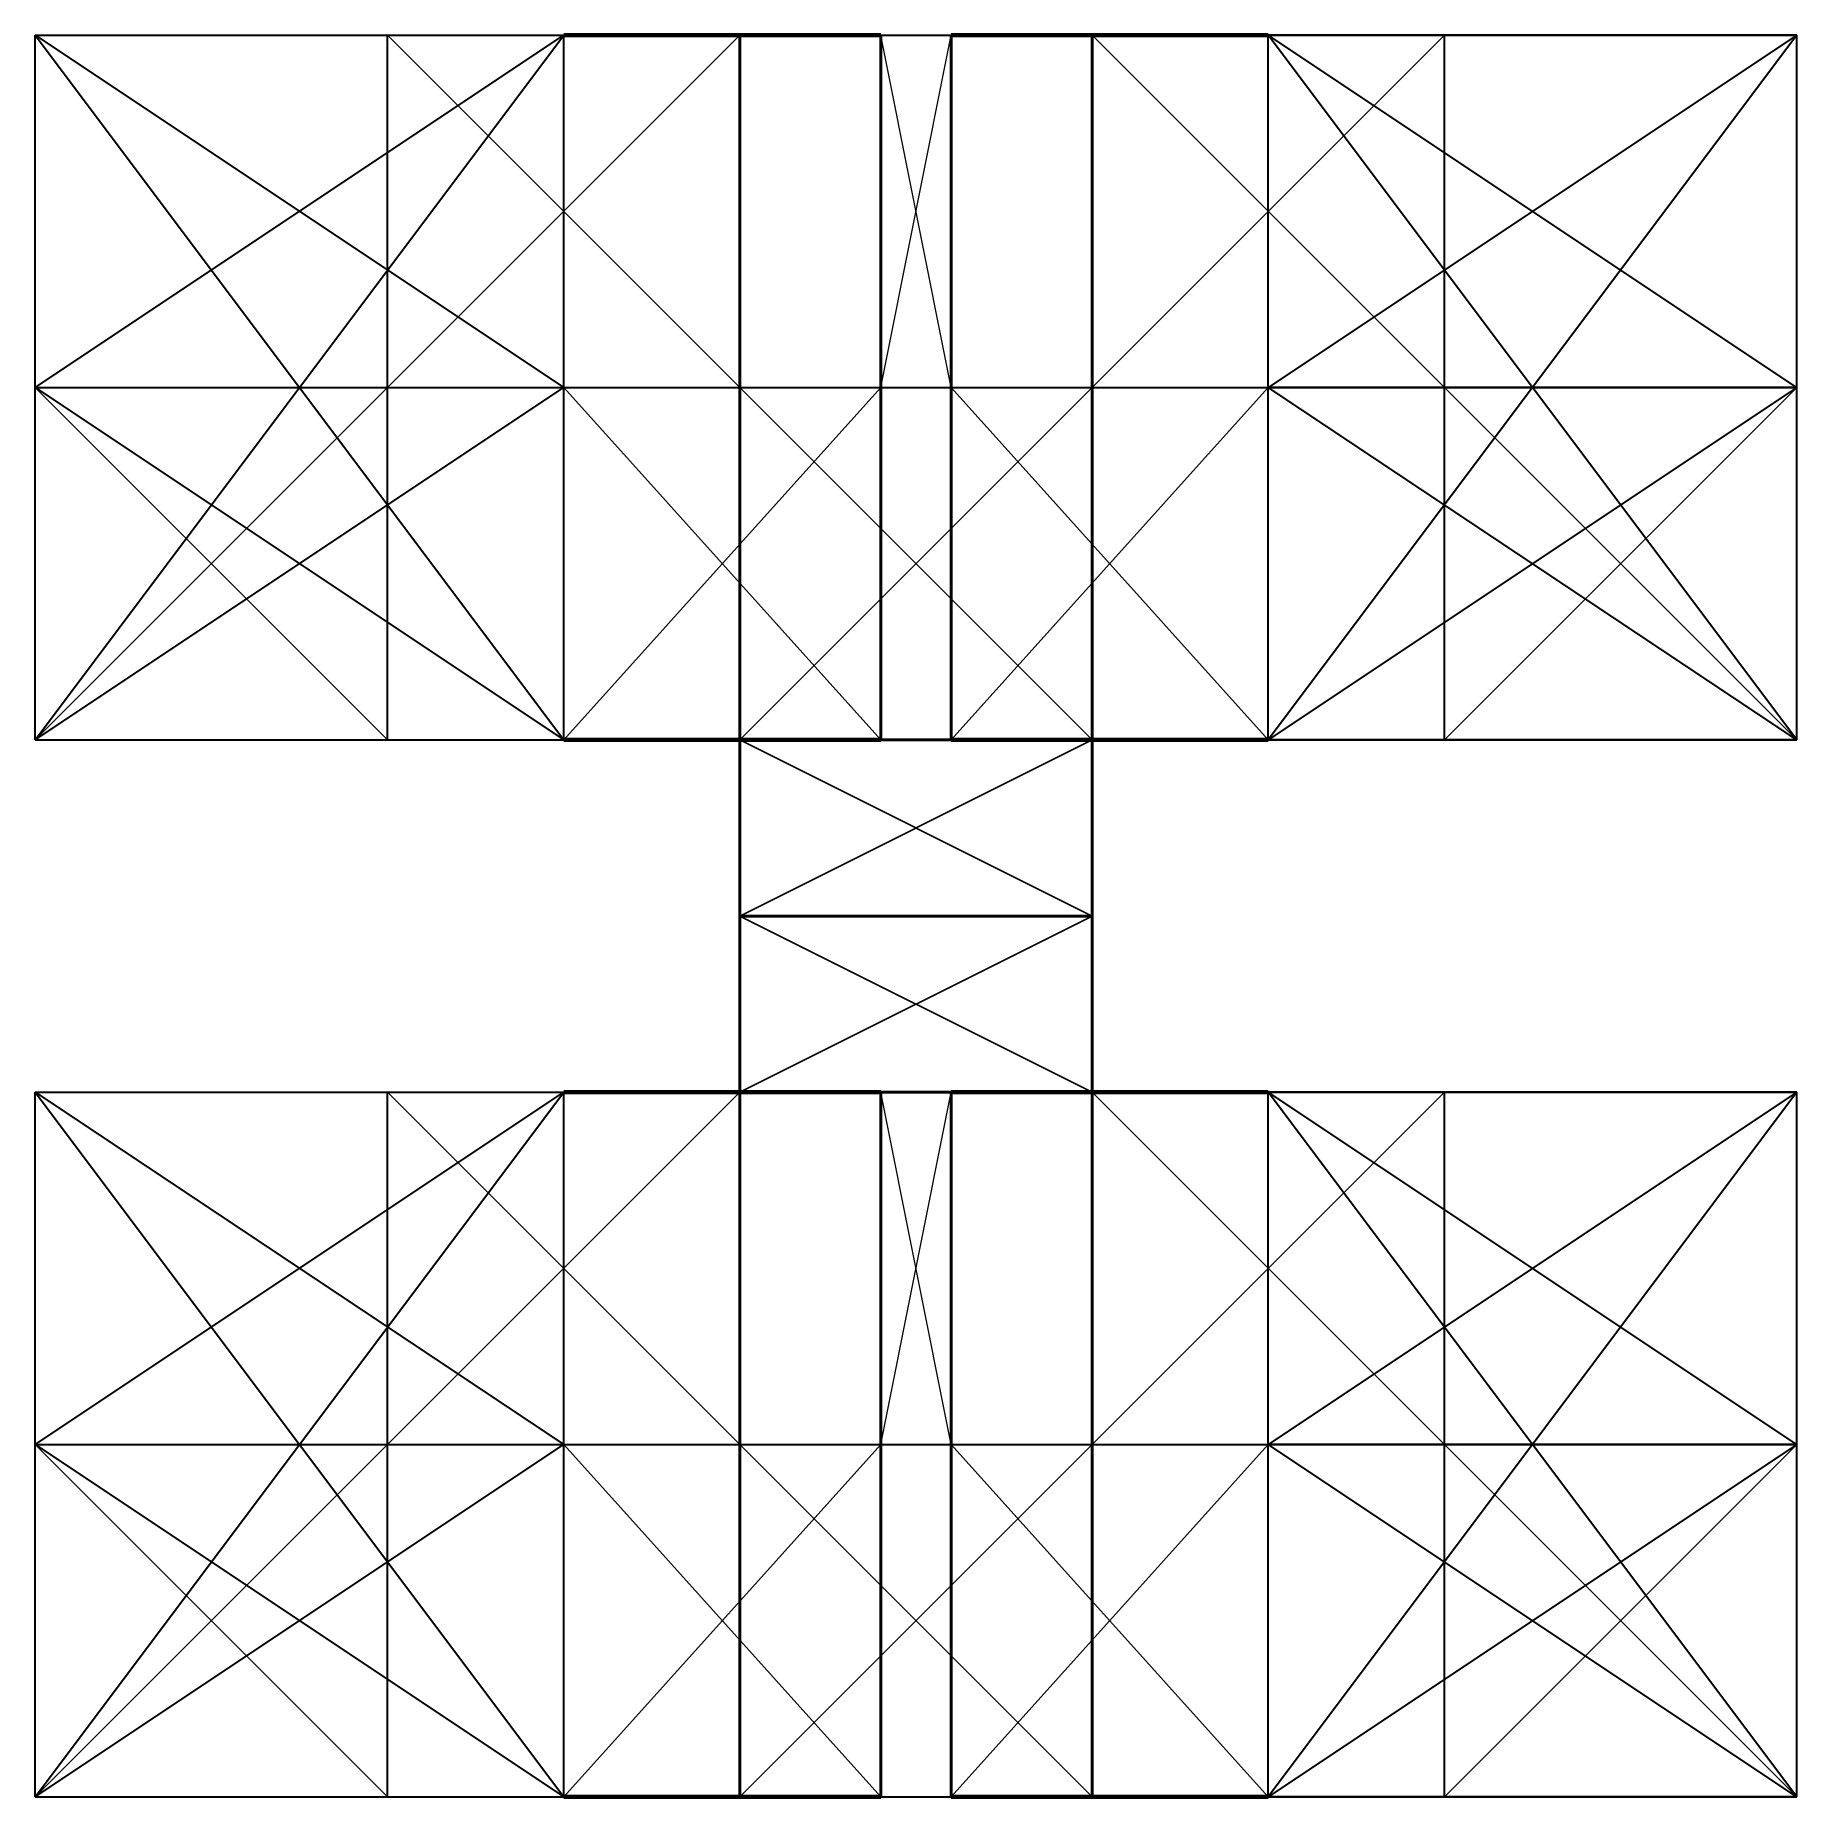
# Model space of a CAD drawing. Header units: metres. Extents: x 0 to 40, y 0 to 40.
import ezdxf

# ---------------------------------------------------------------- set-up
doc = ezdxf.new("R2010")
doc.units = ezdxf.units.M
for name, color, linetype, lineweight in [('beam_x', 3, 'Continuous', 35), ('beam_y', 30, 'Continuous', 35), ('brace_floor', 7, 'Continuous', 18), ('brace_space', 250, 'Continuous', 35), ('brace_xz', 1, 'Continuous', 25), ('brace_yz', 6, 'Continuous', 25), ('bridge_beam', 6, 'Continuous', 50), ('bridge_brace_bot', 220, 'Continuous', 30), ('bridge_brace_face', 230, 'Continuous', 30), ('bridge_brace_top', 210, 'Continuous', 30), ('bridge_column', 200, 'Continuous', 40), ('bridge_shear_yz', 10, 'Continuous', 40), ('bridge_truss_side', 6, 'Continuous', 35), ('column', 5, 'Continuous', 50), ('core_wall', 44, 'Continuous', 50), ('shear_wall_xz', 140, 'Continuous', 70)]:
    doc.layers.add(name, color=color, linetype=linetype, lineweight=lineweight)

msp = doc.modelspace()

# ---------------------------------------------------------------- linework, layer by layer
at = {"layer": 'beam_x'}
for p, q in [((0, 40), (8, 40)), ((0, 40, 9), (8, 40, 9)), ((0, 40, 15), (8, 40, 15)), ((0, 40, 21), (8, 40, 21)), ((0, 40, 27), (8, 40, 27)), ((0, 40, 33), (8, 40, 33)), ((0, 40, 39), (8, 40, 39)), ((0, 40, 45), (8, 40, 45)), ((0, 40, 51), (8, 40, 51)), ((0, 40, 57), (8, 40, 57)), ((0, 40, 63), (8, 40, 63)), ((0, 40, 69), (8, 40, 69)), ((0, 40, 75), (8, 40, 75)), ((8, 40), (16, 40)), ((8, 40, 9), (16, 40, 9)), ((8, 40, 15), (16, 40, 15)), ((8, 40, 21), (16, 40, 21)), ((8, 40, 27), (16, 40, 27)), ((8, 40, 33), (16, 40, 33)), ((8, 40, 39), (16, 40, 39)), ((8, 40, 45), (16, 40, 45)), ((8, 40, 51), (16, 40, 51)), ((8, 40, 57), (16, 40, 57)), ((8, 40, 63), (16, 40, 63)), ((8, 40, 69), (16, 40, 69)), ((8, 40, 75), (16, 40, 75)), ((12, 40, 81), (19.2, 40, 81)), ((12, 40, 87), (19.2, 40, 87)), ((12, 40, 93), (19.2, 40, 93)), ((12, 40, 99), (19.2, 40, 99)), ((12, 40, 105), (19.2, 40, 105)), ((12, 40, 111), (19.2, 40, 111)), ((12, 40, 117), (19.2, 40, 117)), ((12, 40, 123), (19.2, 40, 123)), ((12, 40, 129), (19.2, 40, 129)), ((12, 40, 135), (19.2, 40, 135)), ((12, 40, 141), (19.2, 40, 141)), ((12, 40, 147), (19.2, 40, 147)), ((12, 40, 153), (19.2, 40, 153)), ((16, 40), (24, 40)), ((16, 40, 9), (24, 40, 9)), ((16, 40, 15), (24, 40, 15)), ((16, 40, 21), (24, 40, 21)), ((16, 40, 27), (24, 40, 27)), ((16, 40, 33), (24, 40, 33)), ((16, 40, 39), (24, 40, 39)), ((16, 40, 45), (24, 40, 45)), ((16, 40, 51), (24, 40, 51)), ((16, 40, 57), (24, 40, 57)), ((16, 40, 63), (24, 40, 63)), ((16, 40, 69), (24, 40, 69)), ((16, 40, 75), (24, 40, 75)), ((19.2, 40, 81), (20.8, 40, 81)), ((19.2, 40, 87), (20.8, 40, 87)), ((19.2, 40, 93), (20.8, 40, 93)), ((19.2, 40, 99), (20.8, 40, 99)), ((19.2, 40, 105), (20.8, 40, 105)), ((19.2, 40, 111), (20.8, 40, 111)), ((19.2, 40, 117), (20.8, 40, 117)), ((19.2, 40, 123), (20.8, 40, 123)), ((19.2, 40, 129), (20.8, 40, 129)), ((19.2, 40, 135), (20.8, 40, 135)), ((19.2, 40, 141), (20.8, 40, 141)), ((19.2, 40, 147), (20.8, 40, 147)), ((19.2, 40, 153), (20.8, 40, 153)), ((20.8, 40, 81), (28, 40, 81)), ((20.8, 40, 87), (28, 40, 87)), ((20.8, 40, 93), (28, 40, 93)), ((20.8, 40, 99), (28, 40, 99)), ((20.8, 40, 105), (28, 40, 105)), ((20.8, 40, 111), (28, 40, 111)), ((20.8, 40, 117), (28, 40, 117)), ((20.8, 40, 123), (28, 40, 123)), ((20.8, 40, 129), (28, 40, 129)), ((20.8, 40, 135), (28, 40, 135)), ((20.8, 40, 141), (28, 40, 141)), ((20.8, 40, 147), (28, 40, 147)), ((20.8, 40, 153), (28, 40, 153)), ((24, 40), (32, 40)), ((24, 40, 9), (32, 40, 9)), ((24, 40, 15), (32, 40, 15)), ((24, 40, 21), (32, 40, 21)), ((24, 40, 27), (32, 40, 27)), ((24, 40, 33), (32, 40, 33)), ((24, 40, 39), (32, 40, 39)), ((24, 40, 45), (32, 40, 45)), ((24, 40, 51), (32, 40, 51)), ((24, 40, 57), (32, 40, 57)), ((24, 40, 63), (32, 40, 63)), ((24, 40, 69), (32, 40, 69)), ((24, 40, 75), (32, 40, 75)), ((32, 40), (40, 40)), ((32, 40, 9), (40, 40, 9)), ((32, 40, 15), (40, 40, 15)), ((32, 40, 21), (40, 40, 21)), ((32, 40, 27), (40, 40, 27)), ((32, 40, 33), (40, 40, 33)), ((32, 40, 39), (40, 40, 39)), ((32, 40, 45), (40, 40, 45)), ((32, 40, 51), (40, 40, 51)), ((32, 40, 57), (40, 40, 57)), ((32, 40, 63), (40, 40, 63)), ((32, 40, 69), (40, 40, 69)), ((32, 40, 75), (40, 40, 75)), ((0, 32), (8, 32)), ((0, 32, 9), (8, 32, 9)), ((0, 32, 15), (8, 32, 15)), ((0, 32, 21), (8, 32, 21)), ((0, 32, 27), (8, 32, 27)), ((0, 32, 33), (8, 32, 33)), ((0, 32, 39), (8, 32, 39)), ((0, 32, 45), (8, 32, 45)), ((0, 32, 51), (8, 32, 51)), ((0, 32, 57), (8, 32, 57)), ((0, 32, 63), (8, 32, 63)), ((0, 32, 69), (8, 32, 69)), ((0, 32, 75), (8, 32, 75)), ((8, 32), (16, 32)), ((8, 32, 9), (16, 32, 9)), ((8, 32, 15), (16, 32, 15)), ((8, 32, 21), (16, 32, 21)), ((8, 32, 27), (16, 32, 27)), ((8, 32, 33), (16, 32, 33)), ((8, 32, 39), (16, 32, 39)), ((8, 32, 45), (16, 32, 45)), ((8, 32, 51), (16, 32, 51)), ((8, 32, 57), (16, 32, 57)), ((8, 32, 63), (16, 32, 63)), ((8, 32, 69), (16, 32, 69)), ((8, 32, 75), (16, 32, 75)), ((12, 32, 81), (19.2, 32, 81)), ((12, 32, 87), (19.2, 32, 87)), ((12, 32, 93), (19.2, 32, 93)), ((12, 32, 99), (19.2, 32, 99)), ((12, 32, 105), (19.2, 32, 105)), ((12, 32, 111), (19.2, 32, 111)), ((12, 32, 117), (19.2, 32, 117)), ((12, 32, 123), (19.2, 32, 123)), ((12, 32, 129), (19.2, 32, 129)), ((12, 32, 135), (19.2, 32, 135)), ((12, 32, 141), (19.2, 32, 141)), ((12, 32, 147), (19.2, 32, 147)), ((12, 32, 153), (19.2, 32, 153)), ((16, 32), (24, 32)), ((16, 32, 9), (24, 32, 9)), ((16, 32, 15), (24, 32, 15)), ((16, 32, 21), (24, 32, 21)), ((16, 32, 27), (24, 32, 27)), ((16, 32, 33), (24, 32, 33)), ((16, 32, 39), (24, 32, 39)), ((16, 32, 45), (24, 32, 45)), ((16, 32, 51), (24, 32, 51)), ((16, 32, 57), (24, 32, 57)), ((16, 32, 63), (24, 32, 63)), ((16, 32, 69), (24, 32, 69)), ((16, 32, 75), (24, 32, 75)), ((19.2, 32, 81), (20.8, 32, 81)), ((19.2, 32, 87), (20.8, 32, 87)), ((19.2, 32, 93), (20.8, 32, 93)), ((19.2, 32, 99), (20.8, 32, 99)), ((19.2, 32, 105), (20.8, 32, 105)), ((19.2, 32, 111), (20.8, 32, 111)), ((19.2, 32, 117), (20.8, 32, 117)), ((19.2, 32, 123), (20.8, 32, 123)), ((19.2, 32, 129), (20.8, 32, 129)), ((19.2, 32, 135), (20.8, 32, 135)), ((19.2, 32, 141), (20.8, 32, 141)), ((19.2, 32, 147), (20.8, 32, 147)), ((19.2, 32, 153), (20.8, 32, 153)), ((20.8, 32, 81), (28, 32, 81)), ((20.8, 32, 87), (28, 32, 87)), ((20.8, 32, 93), (28, 32, 93)), ((20.8, 32, 99), (28, 32, 99)), ((20.8, 32, 105), (28, 32, 105)), ((20.8, 32, 111), (28, 32, 111)), ((20.8, 32, 117), (28, 32, 117)), ((20.8, 32, 123), (28, 32, 123)), ((20.8, 32, 129), (28, 32, 129)), ((20.8, 32, 135), (28, 32, 135)), ((20.8, 32, 141), (28, 32, 141)), ((20.8, 32, 147), (28, 32, 147)), ((20.8, 32, 153), (28, 32, 153)), ((24, 32), (32, 32)), ((24, 32, 9), (32, 32, 9)), ((24, 32, 15), (32, 32, 15)), ((24, 32, 21), (32, 32, 21)), ((24, 32, 27), (32, 32, 27)), ((24, 32, 33), (32, 32, 33)), ((24, 32, 39), (32, 32, 39)), ((24, 32, 45), (32, 32, 45)), ((24, 32, 51), (32, 32, 51)), ((24, 32, 57), (32, 32, 57)), ((24, 32, 63), (32, 32, 63)), ((24, 32, 69), (32, 32, 69)), ((24, 32, 75), (32, 32, 75)), ((32, 32), (40, 32)), ((32, 32, 9), (40, 32, 9)), ((32, 32, 15), (40, 32, 15)), ((32, 32, 21), (40, 32, 21)), ((32, 32, 27), (40, 32, 27)), ((32, 32, 33), (40, 32, 33)), ((32, 32, 39), (40, 32, 39)), ((32, 32, 45), (40, 32, 45)), ((32, 32, 51), (40, 32, 51)), ((32, 32, 57), (40, 32, 57)), ((32, 32, 63), (40, 32, 63)), ((32, 32, 69), (40, 32, 69)), ((32, 32, 75), (40, 32, 75)), ((0, 24), (8, 24)), ((0, 24, 9), (8, 24, 9)), ((0, 24, 15), (8, 24, 15)), ((0, 24, 21), (8, 24, 21)), ((0, 24, 27), (8, 24, 27)), ((0, 24, 33), (8, 24, 33)), ((0, 24, 39), (8, 24, 39)), ((0, 24, 45), (8, 24, 45)), ((0, 24, 51), (8, 24, 51)), ((0, 24, 57), (8, 24, 57)), ((0, 24, 63), (8, 24, 63)), ((0, 24, 69), (8, 24, 69)), ((0, 24, 75), (8, 24, 75)), ((8, 24), (16, 24)), ((8, 24, 9), (16, 24, 9)), ((8, 24, 15), (16, 24, 15)), ((8, 24, 21), (16, 24, 21)), ((8, 24, 27), (16, 24, 27)), ((8, 24, 33), (16, 24, 33)), ((8, 24, 39), (16, 24, 39)), ((8, 24, 45), (16, 24, 45)), ((8, 24, 51), (16, 24, 51)), ((8, 24, 57), (16, 24, 57)), ((8, 24, 63), (16, 24, 63)), ((8, 24, 69), (16, 24, 69)), ((8, 24, 75), (16, 24, 75)), ((12, 24, 81), (19.2, 24, 81)), ((12, 24, 87), (19.2, 24, 87)), ((12, 24, 93), (19.2, 24, 93)), ((12, 24, 99), (19.2, 24, 99)), ((12, 24, 105), (19.2, 24, 105)), ((12, 24, 111), (19.2, 24, 111)), ((12, 24, 117), (19.2, 24, 117)), ((12, 24, 123), (19.2, 24, 123)), ((12, 24, 129), (19.2, 24, 129)), ((12, 24, 135), (19.2, 24, 135)), ((12, 24, 141), (19.2, 24, 141)), ((12, 24, 147), (19.2, 24, 147)), ((12, 24, 153), (19.2, 24, 153)), ((16, 24), (24, 24)), ((16, 24, 9), (24, 24, 9)), ((16, 24, 15), (24, 24, 15)), ((16, 24, 21), (24, 24, 21)), ((16, 24, 27), (24, 24, 27)), ((16, 24, 33), (24, 24, 33)), ((16, 24, 39), (24, 24, 39)), ((16, 24, 45), (24, 24, 45)), ((16, 24, 51), (24, 24, 51)), ((16, 24, 57), (24, 24, 57)), ((16, 24, 63), (24, 24, 63)), ((16, 24, 69), (24, 24, 69)), ((16, 24, 75), (24, 24, 75)), ((19.2, 24, 81), (20.8, 24, 81)), ((19.2, 24, 87), (20.8, 24, 87)), ((19.2, 24, 93), (20.8, 24, 93)), ((19.2, 24, 99), (20.8, 24, 99)), ((19.2, 24, 105), (20.8, 24, 105)), ((19.2, 24, 111), (20.8, 24, 111)), ((19.2, 24, 117), (20.8, 24, 117)), ((19.2, 24, 123), (20.8, 24, 123)), ((19.2, 24, 129), (20.8, 24, 129)), ((19.2, 24, 135), (20.8, 24, 135)), ((19.2, 24, 141), (20.8, 24, 141)), ((19.2, 24, 147), (20.8, 24, 147)), ((19.2, 24, 153), (20.8, 24, 153)), ((20.8, 24, 81), (28, 24, 81)), ((20.8, 24, 87), (28, 24, 87)), ((20.8, 24, 93), (28, 24, 93)), ((20.8, 24, 99), (28, 24, 99)), ((20.8, 24, 105), (28, 24, 105)), ((20.8, 24, 111), (28, 24, 111)), ((20.8, 24, 117), (28, 24, 117)), ((20.8, 24, 123), (28, 24, 123)), ((20.8, 24, 129), (28, 24, 129)), ((20.8, 24, 135), (28, 24, 135)), ((20.8, 24, 141), (28, 24, 141)), ((20.8, 24, 147), (28, 24, 147)), ((20.8, 24, 153), (28, 24, 153)), ((24, 24), (32, 24)), ((24, 24, 9), (32, 24, 9)), ((24, 24, 15), (32, 24, 15)), ((24, 24, 21), (32, 24, 21)), ((24, 24, 27), (32, 24, 27)), ((24, 24, 33), (32, 24, 33)), ((24, 24, 39), (32, 24, 39)), ((24, 24, 45), (32, 24, 45)), ((24, 24, 51), (32, 24, 51)), ((24, 24, 57), (32, 24, 57)), ((24, 24, 63), (32, 24, 63)), ((24, 24, 69), (32, 24, 69)), ((24, 24, 75), (32, 24, 75)), ((32, 24), (40, 24)), ((32, 24, 9), (40, 24, 9)), ((32, 24, 15), (40, 24, 15)), ((32, 24, 21), (40, 24, 21)), ((32, 24, 27), (40, 24, 27)), ((32, 24, 33), (40, 24, 33)), ((32, 24, 39), (40, 24, 39)), ((32, 24, 45), (40, 24, 45)), ((32, 24, 51), (40, 24, 51)), ((32, 24, 57), (40, 24, 57)), ((32, 24, 63), (40, 24, 63)), ((32, 24, 69), (40, 24, 69)), ((32, 24, 75), (40, 24, 75)), ((0, 16), (8, 16)), ((0, 16, 9), (8, 16, 9)), ((0, 16, 15), (8, 16, 15)), ((0, 16, 21), (8, 16, 21)), ((0, 16, 27), (8, 16, 27)), ((0, 16, 33), (8, 16, 33)), ((0, 16, 39), (8, 16, 39)), ((0, 16, 45), (8, 16, 45)), ((0, 16, 51), (8, 16, 51)), ((0, 16, 57), (8, 16, 57)), ((0, 16, 63), (8, 16, 63)), ((0, 16, 69), (8, 16, 69)), ((0, 16, 75), (8, 16, 75)), ((8, 16), (16, 16)), ((8, 16, 9), (16, 16, 9)), ((8, 16, 15), (16, 16, 15)), ((8, 16, 21), (16, 16, 21)), ((8, 16, 27), (16, 16, 27)), ((8, 16, 33), (16, 16, 33)), ((8, 16, 39), (16, 16, 39)), ((8, 16, 45), (16, 16, 45)), ((8, 16, 51), (16, 16, 51)), ((8, 16, 57), (16, 16, 57)), ((8, 16, 63), (16, 16, 63)), ((8, 16, 69), (16, 16, 69)), ((8, 16, 75), (16, 16, 75)), ((12, 16, 81), (19.2, 16, 81)), ((12, 16, 87), (19.2, 16, 87)), ((12, 16, 93), (19.2, 16, 93)), ((12, 16, 99), (19.2, 16, 99)), ((12, 16, 105), (19.2, 16, 105)), ((12, 16, 111), (19.2, 16, 111)), ((12, 16, 117), (19.2, 16, 117)), ((12, 16, 123), (19.2, 16, 123)), ((12, 16, 129), (19.2, 16, 129)), ((12, 16, 135), (19.2, 16, 135)), ((12, 16, 141), (19.2, 16, 141)), ((12, 16, 147), (19.2, 16, 147)), ((12, 16, 153), (19.2, 16, 153)), ((16, 16), (24, 16)), ((16, 16, 9), (24, 16, 9)), ((16, 16, 15), (24, 16, 15)), ((16, 16, 21), (24, 16, 21)), ((16, 16, 27), (24, 16, 27)), ((16, 16, 33), (24, 16, 33)), ((16, 16, 39), (24, 16, 39)), ((16, 16, 45), (24, 16, 45)), ((16, 16, 51), (24, 16, 51)), ((16, 16, 57), (24, 16, 57)), ((16, 16, 63), (24, 16, 63)), ((16, 16, 69), (24, 16, 69)), ((16, 16, 75), (24, 16, 75)), ((19.2, 16, 81), (20.8, 16, 81)), ((19.2, 16, 87), (20.8, 16, 87)), ((19.2, 16, 93), (20.8, 16, 93)), ((19.2, 16, 99), (20.8, 16, 99)), ((19.2, 16, 105), (20.8, 16, 105)), ((19.2, 16, 111), (20.8, 16, 111)), ((19.2, 16, 117), (20.8, 16, 117)), ((19.2, 16, 123), (20.8, 16, 123)), ((19.2, 16, 129), (20.8, 16, 129)), ((19.2, 16, 135), (20.8, 16, 135)), ((19.2, 16, 141), (20.8, 16, 141)), ((19.2, 16, 147), (20.8, 16, 147)), ((19.2, 16, 153), (20.8, 16, 153)), ((20.8, 16, 81), (28, 16, 81)), ((20.8, 16, 87), (28, 16, 87)), ((20.8, 16, 93), (28, 16, 93)), ((20.8, 16, 99), (28, 16, 99)), ((20.8, 16, 105), (28, 16, 105)), ((20.8, 16, 111), (28, 16, 111)), ((20.8, 16, 117), (28, 16, 117)), ((20.8, 16, 123), (28, 16, 123)), ((20.8, 16, 129), (28, 16, 129)), ((20.8, 16, 135), (28, 16, 135)), ((20.8, 16, 141), (28, 16, 141)), ((20.8, 16, 147), (28, 16, 147)), ((20.8, 16, 153), (28, 16, 153)), ((24, 16), (32, 16)), ((24, 16, 9), (32, 16, 9)), ((24, 16, 15), (32, 16, 15)), ((24, 16, 21), (32, 16, 21)), ((24, 16, 27), (32, 16, 27)), ((24, 16, 33), (32, 16, 33)), ((24, 16, 39), (32, 16, 39)), ((24, 16, 45), (32, 16, 45)), ((24, 16, 51), (32, 16, 51)), ((24, 16, 57), (32, 16, 57)), ((24, 16, 63), (32, 16, 63)), ((24, 16, 69), (32, 16, 69)), ((24, 16, 75), (32, 16, 75)), ((32, 16), (40, 16)), ((32, 16, 9), (40, 16, 9)), ((32, 16, 15), (40, 16, 15)), ((32, 16, 21), (40, 16, 21)), ((32, 16, 27), (40, 16, 27)), ((32, 16, 33), (40, 16, 33)), ((32, 16, 39), (40, 16, 39)), ((32, 16, 45), (40, 16, 45)), ((32, 16, 51), (40, 16, 51)), ((32, 16, 57), (40, 16, 57)), ((32, 16, 63), (40, 16, 63)), ((32, 16, 69), (40, 16, 69)), ((32, 16, 75), (40, 16, 75)), ((0, 8), (8, 8)), ((0, 8, 9), (8, 8, 9)), ((0, 8, 15), (8, 8, 15)), ((0, 8, 21), (8, 8, 21)), ((0, 8, 27), (8, 8, 27)), ((0, 8, 33), (8, 8, 33)), ((0, 8, 39), (8, 8, 39)), ((0, 8, 45), (8, 8, 45)), ((0, 8, 51), (8, 8, 51)), ((0, 8, 57), (8, 8, 57)), ((0, 8, 63), (8, 8, 63)), ((0, 8, 69), (8, 8, 69)), ((0, 8, 75), (8, 8, 75)), ((8, 8), (16, 8)), ((8, 8, 9), (16, 8, 9)), ((8, 8, 15), (16, 8, 15)), ((8, 8, 21), (16, 8, 21)), ((8, 8, 27), (16, 8, 27)), ((8, 8, 33), (16, 8, 33)), ((8, 8, 39), (16, 8, 39)), ((8, 8, 45), (16, 8, 45)), ((8, 8, 51), (16, 8, 51)), ((8, 8, 57), (16, 8, 57)), ((8, 8, 63), (16, 8, 63)), ((8, 8, 69), (16, 8, 69)), ((8, 8, 75), (16, 8, 75)), ((12, 8, 81), (19.2, 8, 81)), ((12, 8, 87), (19.2, 8, 87)), ((12, 8, 93), (19.2, 8, 93)), ((12, 8, 99), (19.2, 8, 99)), ((12, 8, 105), (19.2, 8, 105)), ((12, 8, 111), (19.2, 8, 111)), ((12, 8, 117), (19.2, 8, 117)), ((12, 8, 123), (19.2, 8, 123)), ((12, 8, 129), (19.2, 8, 129)), ((12, 8, 135), (19.2, 8, 135)), ((12, 8, 141), (19.2, 8, 141)), ((12, 8, 147), (19.2, 8, 147)), ((12, 8, 153), (19.2, 8, 153)), ((16, 8), (24, 8)), ((16, 8, 9), (24, 8, 9)), ((16, 8, 15), (24, 8, 15)), ((16, 8, 21), (24, 8, 21)), ((16, 8, 27), (24, 8, 27)), ((16, 8, 33), (24, 8, 33)), ((16, 8, 39), (24, 8, 39)), ((16, 8, 45), (24, 8, 45)), ((16, 8, 51), (24, 8, 51)), ((16, 8, 57), (24, 8, 57)), ((16, 8, 63), (24, 8, 63)), ((16, 8, 69), (24, 8, 69)), ((16, 8, 75), (24, 8, 75)), ((19.2, 8, 81), (20.8, 8, 81)), ((19.2, 8, 87), (20.8, 8, 87)), ((19.2, 8, 93), (20.8, 8, 93)), ((19.2, 8, 99), (20.8, 8, 99)), ((19.2, 8, 105), (20.8, 8, 105)), ((19.2, 8, 111), (20.8, 8, 111)), ((19.2, 8, 117), (20.8, 8, 117)), ((19.2, 8, 123), (20.8, 8, 123)), ((19.2, 8, 129), (20.8, 8, 129)), ((19.2, 8, 135), (20.8, 8, 135)), ((19.2, 8, 141), (20.8, 8, 141)), ((19.2, 8, 147), (20.8, 8, 147)), ((19.2, 8, 153), (20.8, 8, 153)), ((20.8, 8, 81), (28, 8, 81)), ((20.8, 8, 87), (28, 8, 87)), ((20.8, 8, 93), (28, 8, 93)), ((20.8, 8, 99), (28, 8, 99)), ((20.8, 8, 105), (28, 8, 105)), ((20.8, 8, 111), (28, 8, 111)), ((20.8, 8, 117), (28, 8, 117)), ((20.8, 8, 123), (28, 8, 123)), ((20.8, 8, 129), (28, 8, 129)), ((20.8, 8, 135), (28, 8, 135)), ((20.8, 8, 141), (28, 8, 141)), ((20.8, 8, 147), (28, 8, 147)), ((20.8, 8, 153), (28, 8, 153)), ((24, 8), (32, 8)), ((24, 8, 9), (32, 8, 9)), ((24, 8, 15), (32, 8, 15)), ((24, 8, 21), (32, 8, 21)), ((24, 8, 27), (32, 8, 27)), ((24, 8, 33), (32, 8, 33)), ((24, 8, 39), (32, 8, 39)), ((24, 8, 45), (32, 8, 45)), ((24, 8, 51), (32, 8, 51)), ((24, 8, 57), (32, 8, 57)), ((24, 8, 63), (32, 8, 63)), ((24, 8, 69), (32, 8, 69)), ((24, 8, 75), (32, 8, 75)), ((32, 8), (40, 8)), ((32, 8, 9), (40, 8, 9)), ((32, 8, 15), (40, 8, 15)), ((32, 8, 21), (40, 8, 21)), ((32, 8, 27), (40, 8, 27)), ((32, 8, 33), (40, 8, 33)), ((32, 8, 39), (40, 8, 39)), ((32, 8, 45), (40, 8, 45)), ((32, 8, 51), (40, 8, 51)), ((32, 8, 57), (40, 8, 57)), ((32, 8, 63), (40, 8, 63)), ((32, 8, 69), (40, 8, 69)), ((32, 8, 75), (40, 8, 75)), ((0, 0), (8, 0)), ((0, 0, 9), (8, 0, 9)), ((0, 0, 15), (8, 0, 15)), ((0, 0, 21), (8, 0, 21)), ((0, 0, 27), (8, 0, 27)), ((0, 0, 33), (8, 0, 33)), ((0, 0, 39), (8, 0, 39)), ((0, 0, 45), (8, 0, 45)), ((0, 0, 51), (8, 0, 51)), ((0, 0, 57), (8, 0, 57)), ((0, 0, 63), (8, 0, 63)), ((0, 0, 69), (8, 0, 69)), ((0, 0, 75), (8, 0, 75)), ((8, 0), (16, 0)), ((8, 0, 9), (16, 0, 9)), ((8, 0, 15), (16, 0, 15)), ((8, 0, 21), (16, 0, 21)), ((8, 0, 27), (16, 0, 27)), ((8, 0, 33), (16, 0, 33)), ((8, 0, 39), (16, 0, 39)), ((8, 0, 45), (16, 0, 45)), ((8, 0, 51), (16, 0, 51)), ((8, 0, 57), (16, 0, 57)), ((8, 0, 63), (16, 0, 63)), ((8, 0, 69), (16, 0, 69)), ((8, 0, 75), (16, 0, 75)), ((12, 0, 81), (19.2, 0, 81)), ((12, 0, 87), (19.2, 0, 87)), ((12, 0, 93), (19.2, 0, 93)), ((12, 0, 99), (19.2, 0, 99)), ((12, 0, 105), (19.2, 0, 105)), ((12, 0, 111), (19.2, 0, 111)), ((12, 0, 117), (19.2, 0, 117)), ((12, 0, 123), (19.2, 0, 123)), ((12, 0, 129), (19.2, 0, 129)), ((12, 0, 135), (19.2, 0, 135)), ((12, 0, 141), (19.2, 0, 141)), ((12, 0, 147), (19.2, 0, 147)), ((12, 0, 153), (19.2, 0, 153)), ((16, 0), (24, 0)), ((16, 0, 9), (24, 0, 9)), ((16, 0, 15), (24, 0, 15)), ((16, 0, 21), (24, 0, 21)), ((16, 0, 27), (24, 0, 27)), ((16, 0, 33), (24, 0, 33)), ((16, 0, 39), (24, 0, 39)), ((16, 0, 45), (24, 0, 45)), ((16, 0, 51), (24, 0, 51)), ((16, 0, 57), (24, 0, 57)), ((16, 0, 63), (24, 0, 63)), ((16, 0, 69), (24, 0, 69)), ((16, 0, 75), (24, 0, 75)), ((19.2, 0, 81), (20.8, 0, 81)), ((19.2, 0, 87), (20.8, 0, 87)), ((19.2, 0, 93), (20.8, 0, 93)), ((19.2, 0, 99), (20.8, 0, 99)), ((19.2, 0, 105), (20.8, 0, 105)), ((19.2, 0, 111), (20.8, 0, 111)), ((19.2, 0, 117), (20.8, 0, 117)), ((19.2, 0, 123), (20.8, 0, 123)), ((19.2, 0, 129), (20.8, 0, 129)), ((19.2, 0, 135), (20.8, 0, 135)), ((19.2, 0, 141), (20.8, 0, 141)), ((19.2, 0, 147), (20.8, 0, 147)), ((19.2, 0, 153), (20.8, 0, 153)), ((20.8, 0, 81), (28, 0, 81)), ((20.8, 0, 87), (28, 0, 87)), ((20.8, 0, 93), (28, 0, 93)), ((20.8, 0, 99), (28, 0, 99)), ((20.8, 0, 105), (28, 0, 105)), ((20.8, 0, 111), (28, 0, 111)), ((20.8, 0, 117), (28, 0, 117)), ((20.8, 0, 123), (28, 0, 123)), ((20.8, 0, 129), (28, 0, 129)), ((20.8, 0, 135), (28, 0, 135)), ((20.8, 0, 141), (28, 0, 141)), ((20.8, 0, 147), (28, 0, 147)), ((20.8, 0, 153), (28, 0, 153)), ((24, 0), (32, 0)), ((24, 0, 9), (32, 0, 9)), ((24, 0, 15), (32, 0, 15)), ((24, 0, 21), (32, 0, 21)), ((24, 0, 27), (32, 0, 27)), ((24, 0, 33), (32, 0, 33)), ((24, 0, 39), (32, 0, 39)), ((24, 0, 45), (32, 0, 45)), ((24, 0, 51), (32, 0, 51)), ((24, 0, 57), (32, 0, 57)), ((24, 0, 63), (32, 0, 63)), ((24, 0, 69), (32, 0, 69)), ((24, 0, 75), (32, 0, 75)), ((32, 0), (40, 0)), ((32, 0, 9), (40, 0, 9)), ((32, 0, 15), (40, 0, 15)), ((32, 0, 21), (40, 0, 21)), ((32, 0, 27), (40, 0, 27)), ((32, 0, 33), (40, 0, 33)), ((32, 0, 39), (40, 0, 39)), ((32, 0, 45), (40, 0, 45)), ((32, 0, 51), (40, 0, 51)), ((32, 0, 57), (40, 0, 57)), ((32, 0, 63), (40, 0, 63)), ((32, 0, 69), (40, 0, 69)), ((32, 0, 75), (40, 0, 75))]:
    msp.add_line(p, q, dxfattribs=at)
at = {"layer": 'beam_y'}
for p, q in [((0, 32), (0, 40)), ((0, 32, 9), (0, 40, 9)), ((0, 32, 15), (0, 40, 15)), ((0, 32, 21), (0, 40, 21)), ((0, 32, 27), (0, 40, 27)), ((0, 32, 33), (0, 40, 33)), ((0, 32, 39), (0, 40, 39)), ((0, 32, 45), (0, 40, 45)), ((0, 32, 51), (0, 40, 51)), ((0, 32, 57), (0, 40, 57)), ((0, 32, 63), (0, 40, 63)), ((0, 32, 69), (0, 40, 69)), ((0, 32, 75), (0, 40, 75)), ((8, 32), (8, 40)), ((8, 32, 9), (8, 40, 9)), ((8, 32, 15), (8, 40, 15)), ((8, 32, 21), (8, 40, 21)), ((8, 32, 27), (8, 40, 27)), ((8, 32, 33), (8, 40, 33)), ((8, 32, 39), (8, 40, 39)), ((8, 32, 45), (8, 40, 45)), ((8, 32, 51), (8, 40, 51)), ((8, 32, 57), (8, 40, 57)), ((8, 32, 63), (8, 40, 63)), ((8, 32, 69), (8, 40, 69)), ((8, 32, 75), (8, 40, 75)), ((12, 32, 81), (12, 40, 81)), ((12, 32, 87), (12, 40, 87)), ((12, 32, 93), (12, 40, 93)), ((12, 32, 99), (12, 40, 99)), ((12, 32, 105), (12, 40, 105)), ((12, 32, 111), (12, 40, 111)), ((12, 32, 117), (12, 40, 117)), ((12, 32, 123), (12, 40, 123)), ((12, 32, 129), (12, 40, 129)), ((12, 32, 135), (12, 40, 135)), ((12, 32, 141), (12, 40, 141)), ((12, 32, 147), (12, 40, 147)), ((12, 32, 153), (12, 40, 153)), ((16, 32), (16, 40)), ((16, 32, 9), (16, 40, 9)), ((16, 32, 15), (16, 40, 15)), ((16, 32, 21), (16, 40, 21)), ((16, 32, 27), (16, 40, 27)), ((16, 32, 33), (16, 40, 33)), ((16, 32, 39), (16, 40, 39)), ((16, 32, 45), (16, 40, 45)), ((16, 32, 51), (16, 40, 51)), ((16, 32, 57), (16, 40, 57)), ((16, 32, 63), (16, 40, 63)), ((16, 32, 69), (16, 40, 69)), ((16, 32, 75), (16, 40, 75)), ((19.2, 32, 81), (19.2, 40, 81)), ((19.2, 32, 87), (19.2, 40, 87)), ((19.2, 32, 93), (19.2, 40, 93)), ((19.2, 32, 99), (19.2, 40, 99)), ((19.2, 32, 105), (19.2, 40, 105)), ((19.2, 32, 111), (19.2, 40, 111)), ((19.2, 32, 117), (19.2, 40, 117)), ((19.2, 32, 123), (19.2, 40, 123)), ((19.2, 32, 129), (19.2, 40, 129)), ((19.2, 32, 135), (19.2, 40, 135)), ((19.2, 32, 141), (19.2, 40, 141)), ((19.2, 32, 147), (19.2, 40, 147)), ((19.2, 32, 153), (19.2, 40, 153)), ((20.8, 32, 81), (20.8, 40, 81)), ((20.8, 32, 87), (20.8, 40, 87)), ((20.8, 32, 93), (20.8, 40, 93)), ((20.8, 32, 99), (20.8, 40, 99)), ((20.8, 32, 105), (20.8, 40, 105)), ((20.8, 32, 111), (20.8, 40, 111)), ((20.8, 32, 117), (20.8, 40, 117)), ((20.8, 32, 123), (20.8, 40, 123)), ((20.8, 32, 129), (20.8, 40, 129)), ((20.8, 32, 135), (20.8, 40, 135)), ((20.8, 32, 141), (20.8, 40, 141)), ((20.8, 32, 147), (20.8, 40, 147)), ((20.8, 32, 153), (20.8, 40, 153)), ((24, 32), (24, 40)), ((24, 32, 9), (24, 40, 9)), ((24, 32, 15), (24, 40, 15)), ((24, 32, 21), (24, 40, 21)), ((24, 32, 27), (24, 40, 27)), ((24, 32, 33), (24, 40, 33)), ((24, 32, 39), (24, 40, 39)), ((24, 32, 45), (24, 40, 45)), ((24, 32, 51), (24, 40, 51)), ((24, 32, 57), (24, 40, 57)), ((24, 32, 63), (24, 40, 63)), ((24, 32, 69), (24, 40, 69)), ((24, 32, 75), (24, 40, 75)), ((28, 32, 81), (28, 40, 81)), ((28, 32, 87), (28, 40, 87)), ((28, 32, 93), (28, 40, 93)), ((28, 32, 99), (28, 40, 99)), ((28, 32, 105), (28, 40, 105)), ((28, 32, 111), (28, 40, 111)), ((28, 32, 117), (28, 40, 117)), ((28, 32, 123), (28, 40, 123)), ((28, 32, 129), (28, 40, 129)), ((28, 32, 135), (28, 40, 135)), ((28, 32, 141), (28, 40, 141)), ((28, 32, 147), (28, 40, 147)), ((28, 32, 153), (28, 40, 153)), ((32, 32), (32, 40)), ((32, 32, 9), (32, 40, 9)), ((32, 32, 15), (32, 40, 15)), ((32, 32, 21), (32, 40, 21)), ((32, 32, 27), (32, 40, 27)), ((32, 32, 33), (32, 40, 33)), ((32, 32, 39), (32, 40, 39)), ((32, 32, 45), (32, 40, 45)), ((32, 32, 51), (32, 40, 51)), ((32, 32, 57), (32, 40, 57)), ((32, 32, 63), (32, 40, 63)), ((32, 32, 69), (32, 40, 69)), ((32, 32, 75), (32, 40, 75)), ((40, 32), (40, 40)), ((40, 32, 9), (40, 40, 9)), ((40, 32, 15), (40, 40, 15)), ((40, 32, 21), (40, 40, 21)), ((40, 32, 27), (40, 40, 27)), ((40, 32, 33), (40, 40, 33)), ((40, 32, 39), (40, 40, 39)), ((40, 32, 45), (40, 40, 45)), ((40, 32, 51), (40, 40, 51)), ((40, 32, 57), (40, 40, 57)), ((40, 32, 63), (40, 40, 63)), ((40, 32, 69), (40, 40, 69)), ((40, 32, 75), (40, 40, 75)), ((0, 24), (0, 32)), ((0, 24, 9), (0, 32, 9)), ((0, 24, 15), (0, 32, 15)), ((0, 24, 21), (0, 32, 21)), ((0, 24, 27), (0, 32, 27)), ((0, 24, 33), (0, 32, 33)), ((0, 24, 39), (0, 32, 39)), ((0, 24, 45), (0, 32, 45)), ((0, 24, 51), (0, 32, 51)), ((0, 24, 57), (0, 32, 57)), ((0, 24, 63), (0, 32, 63)), ((0, 24, 69), (0, 32, 69)), ((0, 24, 75), (0, 32, 75)), ((8, 24), (8, 32)), ((8, 24, 9), (8, 32, 9)), ((8, 24, 15), (8, 32, 15)), ((8, 24, 21), (8, 32, 21)), ((8, 24, 27), (8, 32, 27)), ((8, 24, 33), (8, 32, 33)), ((8, 24, 39), (8, 32, 39)), ((8, 24, 45), (8, 32, 45)), ((8, 24, 51), (8, 32, 51)), ((8, 24, 57), (8, 32, 57)), ((8, 24, 63), (8, 32, 63)), ((8, 24, 69), (8, 32, 69)), ((8, 24, 75), (8, 32, 75)), ((12, 24, 81), (12, 32, 81)), ((12, 24, 87), (12, 32, 87)), ((12, 24, 93), (12, 32, 93)), ((12, 24, 99), (12, 32, 99)), ((12, 24, 105), (12, 32, 105)), ((12, 24, 111), (12, 32, 111)), ((12, 24, 117), (12, 32, 117)), ((12, 24, 123), (12, 32, 123)), ((12, 24, 129), (12, 32, 129)), ((12, 24, 135), (12, 32, 135)), ((12, 24, 141), (12, 32, 141)), ((12, 24, 147), (12, 32, 147)), ((12, 24, 153), (12, 32, 153)), ((16, 24), (16, 32)), ((16, 24, 9), (16, 32, 9)), ((16, 24, 15), (16, 32, 15)), ((16, 24, 21), (16, 32, 21)), ((16, 24, 27), (16, 32, 27)), ((16, 24, 33), (16, 32, 33)), ((16, 24, 39), (16, 32, 39)), ((16, 24, 45), (16, 32, 45)), ((16, 24, 51), (16, 32, 51)), ((16, 24, 57), (16, 32, 57)), ((16, 24, 63), (16, 32, 63)), ((16, 24, 69), (16, 32, 69)), ((16, 24, 75), (16, 32, 75)), ((19.2, 24, 81), (19.2, 32, 81)), ((19.2, 24, 87), (19.2, 32, 87)), ((19.2, 24, 93), (19.2, 32, 93)), ((19.2, 24, 99), (19.2, 32, 99)), ((19.2, 24, 105), (19.2, 32, 105)), ((19.2, 24, 111), (19.2, 32, 111)), ((19.2, 24, 117), (19.2, 32, 117)), ((19.2, 24, 123), (19.2, 32, 123)), ((19.2, 24, 129), (19.2, 32, 129)), ((19.2, 24, 135), (19.2, 32, 135)), ((19.2, 24, 141), (19.2, 32, 141)), ((19.2, 24, 147), (19.2, 32, 147)), ((19.2, 24, 153), (19.2, 32, 153)), ((20.8, 24, 81), (20.8, 32, 81)), ((20.8, 24, 87), (20.8, 32, 87)), ((20.8, 24, 93), (20.8, 32, 93)), ((20.8, 24, 99), (20.8, 32, 99)), ((20.8, 24, 105), (20.8, 32, 105)), ((20.8, 24, 111), (20.8, 32, 111)), ((20.8, 24, 117), (20.8, 32, 117)), ((20.8, 24, 123), (20.8, 32, 123)), ((20.8, 24, 129), (20.8, 32, 129)), ((20.8, 24, 135), (20.8, 32, 135)), ((20.8, 24, 141), (20.8, 32, 141)), ((20.8, 24, 147), (20.8, 32, 147)), ((20.8, 24, 153), (20.8, 32, 153)), ((24, 24), (24, 32)), ((24, 24, 9), (24, 32, 9)), ((24, 24, 15), (24, 32, 15)), ((24, 24, 21), (24, 32, 21)), ((24, 24, 27), (24, 32, 27)), ((24, 24, 33), (24, 32, 33)), ((24, 24, 39), (24, 32, 39)), ((24, 24, 45), (24, 32, 45)), ((24, 24, 51), (24, 32, 51)), ((24, 24, 57), (24, 32, 57)), ((24, 24, 63), (24, 32, 63)), ((24, 24, 69), (24, 32, 69)), ((24, 24, 75), (24, 32, 75)), ((28, 24, 81), (28, 32, 81)), ((28, 24, 87), (28, 32, 87)), ((28, 24, 93), (28, 32, 93)), ((28, 24, 99), (28, 32, 99)), ((28, 24, 105), (28, 32, 105)), ((28, 24, 111), (28, 32, 111)), ((28, 24, 117), (28, 32, 117)), ((28, 24, 123), (28, 32, 123)), ((28, 24, 129), (28, 32, 129)), ((28, 24, 135), (28, 32, 135)), ((28, 24, 141), (28, 32, 141)), ((28, 24, 147), (28, 32, 147)), ((28, 24, 153), (28, 32, 153)), ((32, 24), (32, 32)), ((32, 24, 9), (32, 32, 9)), ((32, 24, 15), (32, 32, 15)), ((32, 24, 21), (32, 32, 21)), ((32, 24, 27), (32, 32, 27)), ((32, 24, 33), (32, 32, 33)), ((32, 24, 39), (32, 32, 39)), ((32, 24, 45), (32, 32, 45)), ((32, 24, 51), (32, 32, 51)), ((32, 24, 57), (32, 32, 57)), ((32, 24, 63), (32, 32, 63)), ((32, 24, 69), (32, 32, 69)), ((32, 24, 75), (32, 32, 75)), ((40, 24), (40, 32)), ((40, 24, 9), (40, 32, 9)), ((40, 24, 15), (40, 32, 15)), ((40, 24, 21), (40, 32, 21)), ((40, 24, 27), (40, 32, 27)), ((40, 24, 33), (40, 32, 33)), ((40, 24, 39), (40, 32, 39)), ((40, 24, 45), (40, 32, 45)), ((40, 24, 51), (40, 32, 51)), ((40, 24, 57), (40, 32, 57)), ((40, 24, 63), (40, 32, 63)), ((40, 24, 69), (40, 32, 69)), ((40, 24, 75), (40, 32, 75)), ((0, 8), (0, 16)), ((0, 8, 9), (0, 16, 9)), ((0, 8, 15), (0, 16, 15)), ((0, 8, 21), (0, 16, 21)), ((0, 8, 27), (0, 16, 27)), ((0, 8, 33), (0, 16, 33)), ((0, 8, 39), (0, 16, 39)), ((0, 8, 45), (0, 16, 45)), ((0, 8, 51), (0, 16, 51)), ((0, 8, 57), (0, 16, 57)), ((0, 8, 63), (0, 16, 63)), ((0, 8, 69), (0, 16, 69)), ((0, 8, 75), (0, 16, 75)), ((8, 8), (8, 16)), ((8, 8, 9), (8, 16, 9)), ((8, 8, 15), (8, 16, 15)), ((8, 8, 21), (8, 16, 21)), ((8, 8, 27), (8, 16, 27)), ((8, 8, 33), (8, 16, 33)), ((8, 8, 39), (8, 16, 39)), ((8, 8, 45), (8, 16, 45)), ((8, 8, 51), (8, 16, 51)), ((8, 8, 57), (8, 16, 57)), ((8, 8, 63), (8, 16, 63)), ((8, 8, 69), (8, 16, 69)), ((8, 8, 75), (8, 16, 75)), ((12, 8, 81), (12, 16, 81)), ((12, 8, 87), (12, 16, 87)), ((12, 8, 93), (12, 16, 93)), ((12, 8, 99), (12, 16, 99)), ((12, 8, 105), (12, 16, 105)), ((12, 8, 111), (12, 16, 111)), ((12, 8, 117), (12, 16, 117)), ((12, 8, 123), (12, 16, 123)), ((12, 8, 129), (12, 16, 129)), ((12, 8, 135), (12, 16, 135)), ((12, 8, 141), (12, 16, 141)), ((12, 8, 147), (12, 16, 147)), ((12, 8, 153), (12, 16, 153)), ((16, 8), (16, 16)), ((16, 8, 9), (16, 16, 9)), ((16, 8, 15), (16, 16, 15)), ((16, 8, 21), (16, 16, 21)), ((16, 8, 27), (16, 16, 27)), ((16, 8, 33), (16, 16, 33)), ((16, 8, 39), (16, 16, 39)), ((16, 8, 45), (16, 16, 45)), ((16, 8, 51), (16, 16, 51)), ((16, 8, 57), (16, 16, 57)), ((16, 8, 63), (16, 16, 63)), ((16, 8, 69), (16, 16, 69)), ((16, 8, 75), (16, 16, 75)), ((19.2, 8, 81), (19.2, 16, 81)), ((19.2, 8, 87), (19.2, 16, 87)), ((19.2, 8, 93), (19.2, 16, 93)), ((19.2, 8, 99), (19.2, 16, 99)), ((19.2, 8, 105), (19.2, 16, 105)), ((19.2, 8, 111), (19.2, 16, 111)), ((19.2, 8, 117), (19.2, 16, 117)), ((19.2, 8, 123), (19.2, 16, 123)), ((19.2, 8, 129), (19.2, 16, 129)), ((19.2, 8, 135), (19.2, 16, 135)), ((19.2, 8, 141), (19.2, 16, 141)), ((19.2, 8, 147), (19.2, 16, 147)), ((19.2, 8, 153), (19.2, 16, 153)), ((20.8, 8, 81), (20.8, 16, 81)), ((20.8, 8, 87), (20.8, 16, 87)), ((20.8, 8, 93), (20.8, 16, 93)), ((20.8, 8, 99), (20.8, 16, 99)), ((20.8, 8, 105), (20.8, 16, 105)), ((20.8, 8, 111), (20.8, 16, 111)), ((20.8, 8, 117), (20.8, 16, 117)), ((20.8, 8, 123), (20.8, 16, 123)), ((20.8, 8, 129), (20.8, 16, 129)), ((20.8, 8, 135), (20.8, 16, 135)), ((20.8, 8, 141), (20.8, 16, 141)), ((20.8, 8, 147), (20.8, 16, 147)), ((20.8, 8, 153), (20.8, 16, 153)), ((24, 8), (24, 16)), ((24, 8, 9), (24, 16, 9)), ((24, 8, 15), (24, 16, 15)), ((24, 8, 21), (24, 16, 21)), ((24, 8, 27), (24, 16, 27)), ((24, 8, 33), (24, 16, 33)), ((24, 8, 39), (24, 16, 39)), ((24, 8, 45), (24, 16, 45)), ((24, 8, 51), (24, 16, 51)), ((24, 8, 57), (24, 16, 57)), ((24, 8, 63), (24, 16, 63)), ((24, 8, 69), (24, 16, 69)), ((24, 8, 75), (24, 16, 75)), ((28, 8, 81), (28, 16, 81)), ((28, 8, 87), (28, 16, 87)), ((28, 8, 93), (28, 16, 93)), ((28, 8, 99), (28, 16, 99)), ((28, 8, 105), (28, 16, 105)), ((28, 8, 111), (28, 16, 111)), ((28, 8, 117), (28, 16, 117)), ((28, 8, 123), (28, 16, 123)), ((28, 8, 129), (28, 16, 129)), ((28, 8, 135), (28, 16, 135)), ((28, 8, 141), (28, 16, 141)), ((28, 8, 147), (28, 16, 147)), ((28, 8, 153), (28, 16, 153)), ((32, 8), (32, 16)), ((32, 8, 9), (32, 16, 9)), ((32, 8, 15), (32, 16, 15)), ((32, 8, 21), (32, 16, 21)), ((32, 8, 27), (32, 16, 27)), ((32, 8, 33), (32, 16, 33)), ((32, 8, 39), (32, 16, 39)), ((32, 8, 45), (32, 16, 45)), ((32, 8, 51), (32, 16, 51)), ((32, 8, 57), (32, 16, 57)), ((32, 8, 63), (32, 16, 63)), ((32, 8, 69), (32, 16, 69)), ((32, 8, 75), (32, 16, 75)), ((40, 8), (40, 16)), ((40, 8, 9), (40, 16, 9)), ((40, 8, 15), (40, 16, 15)), ((40, 8, 21), (40, 16, 21)), ((40, 8, 27), (40, 16, 27)), ((40, 8, 33), (40, 16, 33)), ((40, 8, 39), (40, 16, 39)), ((40, 8, 45), (40, 16, 45)), ((40, 8, 51), (40, 16, 51)), ((40, 8, 57), (40, 16, 57)), ((40, 8, 63), (40, 16, 63)), ((40, 8, 69), (40, 16, 69)), ((40, 8, 75), (40, 16, 75)), ((0, 0), (0, 8)), ((0, 0, 9), (0, 8, 9)), ((0, 0, 15), (0, 8, 15)), ((0, 0, 21), (0, 8, 21)), ((0, 0, 27), (0, 8, 27)), ((0, 0, 33), (0, 8, 33)), ((0, 0, 39), (0, 8, 39)), ((0, 0, 45), (0, 8, 45)), ((0, 0, 51), (0, 8, 51)), ((0, 0, 57), (0, 8, 57)), ((0, 0, 63), (0, 8, 63)), ((0, 0, 69), (0, 8, 69)), ((0, 0, 75), (0, 8, 75)), ((8, 0), (8, 8)), ((8, 0, 9), (8, 8, 9)), ((8, 0, 15), (8, 8, 15)), ((8, 0, 21), (8, 8, 21)), ((8, 0, 27), (8, 8, 27)), ((8, 0, 33), (8, 8, 33)), ((8, 0, 39), (8, 8, 39)), ((8, 0, 45), (8, 8, 45)), ((8, 0, 51), (8, 8, 51)), ((8, 0, 57), (8, 8, 57)), ((8, 0, 63), (8, 8, 63)), ((8, 0, 69), (8, 8, 69)), ((8, 0, 75), (8, 8, 75)), ((12, 0, 81), (12, 8, 81)), ((12, 0, 87), (12, 8, 87)), ((12, 0, 93), (12, 8, 93)), ((12, 0, 99), (12, 8, 99)), ((12, 0, 105), (12, 8, 105)), ((12, 0, 111), (12, 8, 111)), ((12, 0, 117), (12, 8, 117)), ((12, 0, 123), (12, 8, 123)), ((12, 0, 129), (12, 8, 129)), ((12, 0, 135), (12, 8, 135)), ((12, 0, 141), (12, 8, 141)), ((12, 0, 147), (12, 8, 147)), ((12, 0, 153), (12, 8, 153)), ((16, 0), (16, 8)), ((16, 0, 9), (16, 8, 9)), ((16, 0, 15), (16, 8, 15)), ((16, 0, 21), (16, 8, 21)), ((16, 0, 27), (16, 8, 27)), ((16, 0, 33), (16, 8, 33)), ((16, 0, 39), (16, 8, 39)), ((16, 0, 45), (16, 8, 45)), ((16, 0, 51), (16, 8, 51)), ((16, 0, 57), (16, 8, 57)), ((16, 0, 63), (16, 8, 63)), ((16, 0, 69), (16, 8, 69)), ((16, 0, 75), (16, 8, 75)), ((19.2, 0, 81), (19.2, 8, 81)), ((19.2, 0, 87), (19.2, 8, 87)), ((19.2, 0, 93), (19.2, 8, 93)), ((19.2, 0, 99), (19.2, 8, 99)), ((19.2, 0, 105), (19.2, 8, 105)), ((19.2, 0, 111), (19.2, 8, 111)), ((19.2, 0, 117), (19.2, 8, 117)), ((19.2, 0, 123), (19.2, 8, 123)), ((19.2, 0, 129), (19.2, 8, 129)), ((19.2, 0, 135), (19.2, 8, 135)), ((19.2, 0, 141), (19.2, 8, 141)), ((19.2, 0, 147), (19.2, 8, 147)), ((19.2, 0, 153), (19.2, 8, 153)), ((20.8, 0, 81), (20.8, 8, 81)), ((20.8, 0, 87), (20.8, 8, 87)), ((20.8, 0, 93), (20.8, 8, 93)), ((20.8, 0, 99), (20.8, 8, 99)), ((20.8, 0, 105), (20.8, 8, 105)), ((20.8, 0, 111), (20.8, 8, 111)), ((20.8, 0, 117), (20.8, 8, 117)), ((20.8, 0, 123), (20.8, 8, 123)), ((20.8, 0, 129), (20.8, 8, 129)), ((20.8, 0, 135), (20.8, 8, 135)), ((20.8, 0, 141), (20.8, 8, 141)), ((20.8, 0, 147), (20.8, 8, 147)), ((20.8, 0, 153), (20.8, 8, 153)), ((24, 0), (24, 8)), ((24, 0, 9), (24, 8, 9)), ((24, 0, 15), (24, 8, 15)), ((24, 0, 21), (24, 8, 21)), ((24, 0, 27), (24, 8, 27)), ((24, 0, 33), (24, 8, 33)), ((24, 0, 39), (24, 8, 39)), ((24, 0, 45), (24, 8, 45)), ((24, 0, 51), (24, 8, 51)), ((24, 0, 57), (24, 8, 57)), ((24, 0, 63), (24, 8, 63)), ((24, 0, 69), (24, 8, 69)), ((24, 0, 75), (24, 8, 75)), ((28, 0, 81), (28, 8, 81)), ((28, 0, 87), (28, 8, 87)), ((28, 0, 93), (28, 8, 93)), ((28, 0, 99), (28, 8, 99)), ((28, 0, 105), (28, 8, 105)), ((28, 0, 111), (28, 8, 111)), ((28, 0, 117), (28, 8, 117)), ((28, 0, 123), (28, 8, 123)), ((28, 0, 129), (28, 8, 129)), ((28, 0, 135), (28, 8, 135)), ((28, 0, 141), (28, 8, 141)), ((28, 0, 147), (28, 8, 147)), ((28, 0, 153), (28, 8, 153)), ((32, 0), (32, 8)), ((32, 0, 9), (32, 8, 9)), ((32, 0, 15), (32, 8, 15)), ((32, 0, 21), (32, 8, 21)), ((32, 0, 27), (32, 8, 27)), ((32, 0, 33), (32, 8, 33)), ((32, 0, 39), (32, 8, 39)), ((32, 0, 45), (32, 8, 45)), ((32, 0, 51), (32, 8, 51)), ((32, 0, 57), (32, 8, 57)), ((32, 0, 63), (32, 8, 63)), ((32, 0, 69), (32, 8, 69)), ((32, 0, 75), (32, 8, 75)), ((40, 0), (40, 8)), ((40, 0, 9), (40, 8, 9)), ((40, 0, 15), (40, 8, 15)), ((40, 0, 21), (40, 8, 21)), ((40, 0, 27), (40, 8, 27)), ((40, 0, 33), (40, 8, 33)), ((40, 0, 39), (40, 8, 39)), ((40, 0, 45), (40, 8, 45)), ((40, 0, 51), (40, 8, 51)), ((40, 0, 57), (40, 8, 57)), ((40, 0, 63), (40, 8, 63)), ((40, 0, 69), (40, 8, 69)), ((40, 0, 75), (40, 8, 75))]:
    msp.add_line(p, q, dxfattribs=at)
at = {"layer": 'brace_floor'}
for p, q in [((8, 32), (16, 40)), ((16, 32), (8, 40)), ((8, 32, 39), (16, 40, 39)), ((16, 32, 39), (8, 40, 39)), ((8, 32, 75), (16, 40, 75)), ((16, 32, 75), (8, 40, 75)), ((19.2, 32, 111), (20.8, 40, 111)), ((20.8, 32, 111), (19.2, 40, 111)), ((19.2, 32, 147), (20.8, 40, 147)), ((20.8, 32, 147), (19.2, 40, 147)), ((24, 32), (32, 40)), ((32, 32), (24, 40)), ((24, 32, 39), (32, 40, 39)), ((32, 32, 39), (24, 40, 39)), ((24, 32, 75), (32, 40, 75)), ((32, 32, 75), (24, 40, 75)), ((0, 24), (8, 32)), ((8, 24), (0, 32)), ((0, 24, 39), (8, 32, 39)), ((8, 24, 39), (0, 32, 39)), ((0, 24, 75), (8, 32, 75)), ((8, 24, 75), (0, 32, 75)), ((12, 24, 111), (19.2, 32, 111)), ((19.2, 24, 111), (12, 32, 111)), ((12, 24, 147), (19.2, 32, 147)), ((19.2, 24, 147), (12, 32, 147)), ((16, 24), (24, 32)), ((24, 24), (16, 32)), ((16, 24, 39), (24, 32, 39)), ((24, 24, 39), (16, 32, 39)), ((16, 24, 75), (24, 32, 75)), ((24, 24, 75), (16, 32, 75)), ((20.8, 24, 111), (28, 32, 111)), ((28, 24, 111), (20.8, 32, 111)), ((20.8, 24, 147), (28, 32, 147)), ((28, 24, 147), (20.8, 32, 147)), ((32, 24), (40, 32)), ((40, 24), (32, 32)), ((32, 24, 39), (40, 32, 39)), ((40, 24, 39), (32, 32, 39)), ((32, 24, 75), (40, 32, 75)), ((40, 24, 75), (32, 32, 75)), ((8, 8), (16, 16)), ((16, 8), (8, 16)), ((8, 8, 39), (16, 16, 39)), ((16, 8, 39), (8, 16, 39)), ((8, 8, 75), (16, 16, 75)), ((16, 8, 75), (8, 16, 75)), ((19.2, 8, 111), (20.8, 16, 111)), ((20.8, 8, 111), (19.2, 16, 111)), ((19.2, 8, 147), (20.8, 16, 147)), ((20.8, 8, 147), (19.2, 16, 147)), ((24, 8), (32, 16)), ((32, 8), (24, 16)), ((24, 8, 39), (32, 16, 39)), ((32, 8, 39), (24, 16, 39)), ((24, 8, 75), (32, 16, 75)), ((32, 8, 75), (24, 16, 75)), ((0, 0), (8, 8)), ((8, 0), (0, 8)), ((0, 0, 39), (8, 8, 39)), ((8, 0, 39), (0, 8, 39)), ((0, 0, 75), (8, 8, 75)), ((8, 0, 75), (0, 8, 75)), ((12, 0, 111), (19.2, 8, 111)), ((19.2, 0, 111), (12, 8, 111)), ((12, 0, 147), (19.2, 8, 147)), ((19.2, 0, 147), (12, 8, 147)), ((16, 0), (24, 8)), ((24, 0), (16, 8)), ((16, 0, 39), (24, 8, 39)), ((24, 0, 39), (16, 8, 39)), ((16, 0, 75), (24, 8, 75)), ((24, 0, 75), (16, 8, 75)), ((20.8, 0, 111), (28, 8, 111)), ((28, 0, 111), (20.8, 8, 111)), ((20.8, 0, 147), (28, 8, 147)), ((28, 0, 147), (20.8, 8, 147)), ((32, 0), (40, 8)), ((40, 0), (32, 8)), ((32, 0, 39), (40, 8, 39)), ((40, 0, 39), (32, 8, 39)), ((32, 0, 75), (40, 8, 75)), ((40, 0, 75), (32, 8, 75))]:
    msp.add_line(p, q, dxfattribs=at)
at = {"layer": 'brace_space'}
for p, q in [((0, 24, 75), (12, 40, 81)), ((0, 32, 75), (12, 40, 81)), ((0, 40, 75), (12, 24, 81)), ((0, 40, 75), (12, 32, 81)), ((0, 40, 75), (12, 40, 81)), ((40, 24, 75), (28, 40, 81)), ((40, 32, 75), (28, 40, 81)), ((40, 40, 75), (28, 24, 81)), ((40, 40, 75), (28, 32, 81)), ((40, 40, 75), (28, 40, 81)), ((0, 24, 75), (12, 32, 81)), ((0, 32, 75), (12, 24, 81)), ((0, 32, 75), (12, 32, 81)), ((40, 24, 75), (28, 32, 81)), ((40, 32, 75), (28, 24, 81)), ((40, 32, 75), (28, 32, 81)), ((0, 24, 75), (12, 24, 81)), ((40, 24, 75), (28, 24, 81)), ((0, 0, 75), (12, 16, 81)), ((0, 8, 75), (12, 16, 81)), ((0, 16, 75), (12, 0, 81)), ((0, 16, 75), (12, 8, 81)), ((0, 16, 75), (12, 16, 81)), ((40, 0, 75), (28, 16, 81)), ((40, 8, 75), (28, 16, 81)), ((40, 16, 75), (28, 0, 81)), ((40, 16, 75), (28, 8, 81)), ((40, 16, 75), (28, 16, 81)), ((0, 0, 75), (12, 8, 81)), ((0, 8, 75), (12, 0, 81)), ((0, 8, 75), (12, 8, 81)), ((40, 0, 75), (28, 8, 81)), ((40, 8, 75), (28, 0, 81)), ((40, 8, 75), (28, 8, 81)), ((0, 0, 75), (12, 0, 81)), ((40, 0, 75), (28, 0, 81))]:
    msp.add_line(p, q, dxfattribs=at)
at = {"layer": 'brace_xz'}
for p, q in [((0, 40), (8, 40, 9)), ((8, 40), (0, 40, 9)), ((0, 40, 27), (8, 40, 39)), ((8, 40, 27), (0, 40, 39)), ((0, 40, 51), (8, 40, 63)), ((8, 40, 51), (0, 40, 63)), ((8, 40), (16, 40, 9)), ((16, 40), (8, 40, 9)), ((8, 40, 15), (16, 40, 27)), ((16, 40, 15), (8, 40, 27)), ((8, 40, 39), (16, 40, 51)), ((16, 40, 39), (8, 40, 51)), ((8, 40, 63), (16, 40, 75)), ((16, 40, 63), (8, 40, 75)), ((12, 40, 87), (19.2, 40, 99)), ((19.2, 40, 87), (12, 40, 99)), ((12, 40, 99), (19.2, 40, 111)), ((19.2, 40, 99), (12, 40, 111)), ((12, 40, 111), (19.2, 40, 123)), ((19.2, 40, 111), (12, 40, 123)), ((12, 40, 123), (19.2, 40, 135)), ((19.2, 40, 123), (12, 40, 135)), ((12, 40, 135), (19.2, 40, 147)), ((19.2, 40, 135), (12, 40, 147)), ((16, 40), (24, 40, 9)), ((24, 40), (16, 40, 9)), ((16, 40, 27), (24, 40, 39)), ((24, 40, 27), (16, 40, 39)), ((16, 40, 51), (24, 40, 63)), ((24, 40, 51), (16, 40, 63)), ((20.8, 40, 87), (28, 40, 99)), ((28, 40, 87), (20.8, 40, 99)), ((20.8, 40, 99), (28, 40, 111)), ((28, 40, 99), (20.8, 40, 111)), ((20.8, 40, 111), (28, 40, 123)), ((28, 40, 111), (20.8, 40, 123)), ((20.8, 40, 123), (28, 40, 135)), ((28, 40, 123), (20.8, 40, 135)), ((20.8, 40, 135), (28, 40, 147)), ((28, 40, 135), (20.8, 40, 147)), ((24, 40), (32, 40, 9)), ((32, 40), (24, 40, 9)), ((24, 40, 15), (32, 40, 27)), ((32, 40, 15), (24, 40, 27)), ((24, 40, 39), (32, 40, 51)), ((32, 40, 39), (24, 40, 51)), ((24, 40, 63), (32, 40, 75)), ((32, 40, 63), (24, 40, 75)), ((32, 40), (40, 40, 9)), ((40, 40), (32, 40, 9)), ((32, 40, 27), (40, 40, 39)), ((40, 40, 27), (32, 40, 39)), ((32, 40, 51), (40, 40, 63)), ((40, 40, 51), (32, 40, 63)), ((0, 32), (8, 32, 9)), ((8, 32), (0, 32, 9)), ((0, 32, 15), (8, 32, 27)), ((8, 32, 15), (0, 32, 27)), ((0, 32, 39), (8, 32, 51)), ((8, 32, 39), (0, 32, 51)), ((0, 32, 63), (8, 32, 75)), ((8, 32, 63), (0, 32, 75)), ((8, 32), (16, 32, 9)), ((16, 32), (8, 32, 9)), ((8, 32, 27), (16, 32, 39)), ((16, 32, 27), (8, 32, 39)), ((8, 32, 51), (16, 32, 63)), ((16, 32, 51), (8, 32, 63)), ((12, 32, 87), (19.2, 32, 99)), ((19.2, 32, 87), (12, 32, 99)), ((12, 32, 99), (19.2, 32, 111)), ((19.2, 32, 99), (12, 32, 111)), ((12, 32, 111), (19.2, 32, 123)), ((19.2, 32, 111), (12, 32, 123)), ((12, 32, 123), (19.2, 32, 135)), ((19.2, 32, 123), (12, 32, 135)), ((12, 32, 135), (19.2, 32, 147)), ((19.2, 32, 135), (12, 32, 147)), ((16, 32), (24, 32, 9)), ((24, 32), (16, 32, 9)), ((16, 32, 15), (24, 32, 27)), ((24, 32, 15), (16, 32, 27)), ((16, 32, 39), (24, 32, 51)), ((24, 32, 39), (16, 32, 51)), ((16, 32, 63), (24, 32, 75)), ((24, 32, 63), (16, 32, 75)), ((20.8, 32, 87), (28, 32, 99)), ((28, 32, 87), (20.8, 32, 99)), ((20.8, 32, 99), (28, 32, 111)), ((28, 32, 99), (20.8, 32, 111)), ((20.8, 32, 111), (28, 32, 123)), ((28, 32, 111), (20.8, 32, 123)), ((20.8, 32, 123), (28, 32, 135)), ((28, 32, 123), (20.8, 32, 135)), ((20.8, 32, 135), (28, 32, 147)), ((28, 32, 135), (20.8, 32, 147)), ((24, 32), (32, 32, 9)), ((32, 32), (24, 32, 9)), ((24, 32, 27), (32, 32, 39)), ((32, 32, 27), (24, 32, 39)), ((24, 32, 51), (32, 32, 63)), ((32, 32, 51), (24, 32, 63)), ((32, 32), (40, 32, 9)), ((40, 32), (32, 32, 9)), ((32, 32, 15), (40, 32, 27)), ((40, 32, 15), (32, 32, 27)), ((32, 32, 39), (40, 32, 51)), ((40, 32, 39), (32, 32, 51)), ((32, 32, 63), (40, 32, 75)), ((40, 32, 63), (32, 32, 75)), ((0, 24), (8, 24, 9)), ((8, 24), (0, 24, 9)), ((0, 24, 27), (8, 24, 39)), ((8, 24, 27), (0, 24, 39)), ((0, 24, 51), (8, 24, 63)), ((8, 24, 51), (0, 24, 63)), ((8, 24), (16, 24, 9)), ((16, 24), (8, 24, 9)), ((8, 24, 15), (16, 24, 27)), ((16, 24, 15), (8, 24, 27)), ((8, 24, 39), (16, 24, 51)), ((16, 24, 39), (8, 24, 51)), ((8, 24, 63), (16, 24, 75)), ((16, 24, 63), (8, 24, 75)), ((12, 24, 87), (19.2, 24, 99)), ((19.2, 24, 87), (12, 24, 99)), ((12, 24, 99), (19.2, 24, 111)), ((19.2, 24, 99), (12, 24, 111)), ((12, 24, 111), (19.2, 24, 123)), ((19.2, 24, 111), (12, 24, 123)), ((12, 24, 123), (19.2, 24, 135)), ((19.2, 24, 123), (12, 24, 135)), ((12, 24, 135), (19.2, 24, 147)), ((19.2, 24, 135), (12, 24, 147)), ((16, 24), (24, 24, 9)), ((24, 24), (16, 24, 9)), ((16, 24, 27), (24, 24, 39)), ((24, 24, 27), (16, 24, 39)), ((16, 24, 51), (24, 24, 63)), ((24, 24, 51), (16, 24, 63)), ((20.8, 24, 87), (28, 24, 99)), ((28, 24, 87), (20.8, 24, 99)), ((20.8, 24, 99), (28, 24, 111)), ((28, 24, 99), (20.8, 24, 111)), ((20.8, 24, 111), (28, 24, 123)), ((28, 24, 111), (20.8, 24, 123)), ((20.8, 24, 123), (28, 24, 135)), ((28, 24, 123), (20.8, 24, 135)), ((20.8, 24, 135), (28, 24, 147)), ((28, 24, 135), (20.8, 24, 147)), ((24, 24), (32, 24, 9)), ((32, 24), (24, 24, 9)), ((24, 24, 15), (32, 24, 27)), ((32, 24, 15), (24, 24, 27)), ((24, 24, 39), (32, 24, 51)), ((32, 24, 39), (24, 24, 51)), ((24, 24, 63), (32, 24, 75)), ((32, 24, 63), (24, 24, 75)), ((32, 24), (40, 24, 9)), ((40, 24), (32, 24, 9)), ((32, 24, 27), (40, 24, 39)), ((40, 24, 27), (32, 24, 39)), ((32, 24, 51), (40, 24, 63)), ((40, 24, 51), (32, 24, 63)), ((0, 16), (8, 16, 9)), ((8, 16), (0, 16, 9)), ((0, 16, 27), (8, 16, 39)), ((8, 16, 27), (0, 16, 39)), ((0, 16, 51), (8, 16, 63)), ((8, 16, 51), (0, 16, 63)), ((8, 16), (16, 16, 9)), ((16, 16), (8, 16, 9)), ((8, 16, 15), (16, 16, 27)), ((16, 16, 15), (8, 16, 27)), ((8, 16, 39), (16, 16, 51)), ((16, 16, 39), (8, 16, 51)), ((8, 16, 63), (16, 16, 75)), ((16, 16, 63), (8, 16, 75)), ((12, 16, 87), (19.2, 16, 99)), ((19.2, 16, 87), (12, 16, 99)), ((12, 16, 99), (19.2, 16, 111)), ((19.2, 16, 99), (12, 16, 111)), ((12, 16, 111), (19.2, 16, 123)), ((19.2, 16, 111), (12, 16, 123)), ((12, 16, 123), (19.2, 16, 135)), ((19.2, 16, 123), (12, 16, 135)), ((12, 16, 135), (19.2, 16, 147)), ((19.2, 16, 135), (12, 16, 147)), ((16, 16), (24, 16, 9)), ((24, 16), (16, 16, 9)), ((16, 16, 27), (24, 16, 39)), ((24, 16, 27), (16, 16, 39)), ((16, 16, 51), (24, 16, 63)), ((24, 16, 51), (16, 16, 63)), ((20.8, 16, 87), (28, 16, 99)), ((28, 16, 87), (20.8, 16, 99)), ((20.8, 16, 99), (28, 16, 111)), ((28, 16, 99), (20.8, 16, 111)), ((20.8, 16, 111), (28, 16, 123)), ((28, 16, 111), (20.8, 16, 123)), ((20.8, 16, 123), (28, 16, 135)), ((28, 16, 123), (20.8, 16, 135)), ((20.8, 16, 135), (28, 16, 147)), ((28, 16, 135), (20.8, 16, 147)), ((24, 16), (32, 16, 9)), ((32, 16), (24, 16, 9)), ((24, 16, 15), (32, 16, 27)), ((32, 16, 15), (24, 16, 27)), ((24, 16, 39), (32, 16, 51)), ((32, 16, 39), (24, 16, 51)), ((24, 16, 63), (32, 16, 75)), ((32, 16, 63), (24, 16, 75)), ((32, 16), (40, 16, 9)), ((40, 16), (32, 16, 9)), ((32, 16, 27), (40, 16, 39)), ((40, 16, 27), (32, 16, 39)), ((32, 16, 51), (40, 16, 63)), ((40, 16, 51), (32, 16, 63)), ((0, 8), (8, 8, 9)), ((8, 8), (0, 8, 9)), ((0, 8, 15), (8, 8, 27)), ((8, 8, 15), (0, 8, 27)), ((0, 8, 39), (8, 8, 51)), ((8, 8, 39), (0, 8, 51)), ((0, 8, 63), (8, 8, 75)), ((8, 8, 63), (0, 8, 75)), ((8, 8), (16, 8, 9)), ((16, 8), (8, 8, 9)), ((8, 8, 27), (16, 8, 39)), ((16, 8, 27), (8, 8, 39)), ((8, 8, 51), (16, 8, 63)), ((16, 8, 51), (8, 8, 63)), ((12, 8, 87), (19.2, 8, 99)), ((19.2, 8, 87), (12, 8, 99)), ((12, 8, 99), (19.2, 8, 111)), ((19.2, 8, 99), (12, 8, 111)), ((12, 8, 111), (19.2, 8, 123)), ((19.2, 8, 111), (12, 8, 123)), ((12, 8, 123), (19.2, 8, 135)), ((19.2, 8, 123), (12, 8, 135)), ((12, 8, 135), (19.2, 8, 147)), ((19.2, 8, 135), (12, 8, 147)), ((16, 8), (24, 8, 9)), ((24, 8), (16, 8, 9)), ((16, 8, 15), (24, 8, 27)), ((24, 8, 15), (16, 8, 27)), ((16, 8, 39), (24, 8, 51)), ((24, 8, 39), (16, 8, 51)), ((16, 8, 63), (24, 8, 75)), ((24, 8, 63), (16, 8, 75)), ((20.8, 8, 87), (28, 8, 99)), ((28, 8, 87), (20.8, 8, 99)), ((20.8, 8, 99), (28, 8, 111)), ((28, 8, 99), (20.8, 8, 111)), ((20.8, 8, 111), (28, 8, 123)), ((28, 8, 111), (20.8, 8, 123)), ((20.8, 8, 123), (28, 8, 135)), ((28, 8, 123), (20.8, 8, 135)), ((20.8, 8, 135), (28, 8, 147)), ((28, 8, 135), (20.8, 8, 147)), ((24, 8), (32, 8, 9)), ((32, 8), (24, 8, 9)), ((24, 8, 27), (32, 8, 39)), ((32, 8, 27), (24, 8, 39)), ((24, 8, 51), (32, 8, 63)), ((32, 8, 51), (24, 8, 63)), ((32, 8), (40, 8, 9)), ((40, 8), (32, 8, 9)), ((32, 8, 15), (40, 8, 27)), ((40, 8, 15), (32, 8, 27)), ((32, 8, 39), (40, 8, 51)), ((40, 8, 39), (32, 8, 51)), ((32, 8, 63), (40, 8, 75)), ((40, 8, 63), (32, 8, 75)), ((0, 0), (8, 0, 9)), ((8, 0), (0, 0, 9)), ((0, 0, 27), (8, 0, 39)), ((8, 0, 27), (0, 0, 39)), ((0, 0, 51), (8, 0, 63)), ((8, 0, 51), (0, 0, 63)), ((8, 0), (16, 0, 9)), ((16, 0), (8, 0, 9)), ((8, 0, 15), (16, 0, 27)), ((16, 0, 15), (8, 0, 27)), ((8, 0, 39), (16, 0, 51)), ((16, 0, 39), (8, 0, 51)), ((8, 0, 63), (16, 0, 75)), ((16, 0, 63), (8, 0, 75)), ((12, 0, 87), (19.2, 0, 99)), ((19.2, 0, 87), (12, 0, 99)), ((12, 0, 99), (19.2, 0, 111)), ((19.2, 0, 99), (12, 0, 111)), ((12, 0, 111), (19.2, 0, 123)), ((19.2, 0, 111), (12, 0, 123)), ((12, 0, 123), (19.2, 0, 135)), ((19.2, 0, 123), (12, 0, 135)), ((12, 0, 135), (19.2, 0, 147)), ((19.2, 0, 135), (12, 0, 147)), ((16, 0), (24, 0, 9)), ((24, 0), (16, 0, 9)), ((16, 0, 27), (24, 0, 39)), ((24, 0, 27), (16, 0, 39)), ((16, 0, 51), (24, 0, 63)), ((24, 0, 51), (16, 0, 63)), ((20.8, 0, 87), (28, 0, 99)), ((28, 0, 87), (20.8, 0, 99)), ((20.8, 0, 99), (28, 0, 111)), ((28, 0, 99), (20.8, 0, 111)), ((20.8, 0, 111), (28, 0, 123)), ((28, 0, 111), (20.8, 0, 123)), ((20.8, 0, 123), (28, 0, 135)), ((28, 0, 123), (20.8, 0, 135)), ((20.8, 0, 135), (28, 0, 147)), ((28, 0, 135), (20.8, 0, 147)), ((24, 0), (32, 0, 9)), ((32, 0), (24, 0, 9)), ((24, 0, 15), (32, 0, 27)), ((32, 0, 15), (24, 0, 27)), ((24, 0, 39), (32, 0, 51)), ((32, 0, 39), (24, 0, 51)), ((24, 0, 63), (32, 0, 75)), ((32, 0, 63), (24, 0, 75)), ((32, 0), (40, 0, 9)), ((40, 0), (32, 0, 9)), ((32, 0, 27), (40, 0, 39)), ((40, 0, 27), (32, 0, 39)), ((32, 0, 51), (40, 0, 63)), ((40, 0, 51), (32, 0, 63))]:
    msp.add_line(p, q, dxfattribs=at)
at = {"layer": 'brace_yz'}
for p, q in [((0, 32), (0, 40, 9)), ((0, 40), (0, 32, 9)), ((0, 32, 15), (0, 40, 27)), ((0, 40, 15), (0, 32, 27)), ((0, 32, 27), (0, 40, 39)), ((0, 40, 27), (0, 32, 39)), ((0, 32, 39), (0, 40, 51)), ((0, 40, 39), (0, 32, 51)), ((0, 32, 51), (0, 40, 63)), ((0, 40, 51), (0, 32, 63)), ((0, 32, 63), (0, 40, 75)), ((0, 40, 63), (0, 32, 75)), ((8, 32), (8, 40, 9)), ((8, 40), (8, 32, 9)), ((12, 32, 99), (12, 40, 111)), ((12, 40, 99), (12, 32, 111)), ((12, 32, 123), (12, 40, 135)), ((12, 40, 123), (12, 32, 135)), ((16, 32), (16, 40, 9)), ((16, 40), (16, 32, 9)), ((24, 32), (24, 40, 9)), ((24, 40), (24, 32, 9)), ((28, 32, 99), (28, 40, 111)), ((28, 40, 99), (28, 32, 111)), ((28, 32, 123), (28, 40, 135)), ((28, 40, 123), (28, 32, 135)), ((32, 32), (32, 40, 9)), ((32, 40), (32, 32, 9)), ((40, 32), (40, 40, 9)), ((40, 40), (40, 32, 9)), ((40, 32, 15), (40, 40, 27)), ((40, 40, 15), (40, 32, 27)), ((40, 32, 27), (40, 40, 39)), ((40, 40, 27), (40, 32, 39)), ((40, 32, 39), (40, 40, 51)), ((40, 40, 39), (40, 32, 51)), ((40, 32, 51), (40, 40, 63)), ((40, 40, 51), (40, 32, 63)), ((40, 32, 63), (40, 40, 75)), ((40, 40, 63), (40, 32, 75)), ((0, 24), (0, 32, 9)), ((0, 32), (0, 24, 9)), ((0, 24, 15), (0, 32, 27)), ((0, 32, 15), (0, 24, 27)), ((0, 24, 27), (0, 32, 39)), ((0, 32, 27), (0, 24, 39)), ((0, 24, 39), (0, 32, 51)), ((0, 32, 39), (0, 24, 51)), ((0, 24, 51), (0, 32, 63)), ((0, 32, 51), (0, 24, 63)), ((0, 24, 63), (0, 32, 75)), ((0, 32, 63), (0, 24, 75)), ((8, 24), (8, 32, 9)), ((8, 32), (8, 24, 9)), ((12, 24, 99), (12, 32, 111)), ((12, 32, 99), (12, 24, 111)), ((12, 24, 123), (12, 32, 135)), ((12, 32, 123), (12, 24, 135)), ((16, 24), (16, 32, 9)), ((16, 32), (16, 24, 9)), ((24, 24), (24, 32, 9)), ((24, 32), (24, 24, 9)), ((28, 24, 99), (28, 32, 111)), ((28, 32, 99), (28, 24, 111)), ((28, 24, 123), (28, 32, 135)), ((28, 32, 123), (28, 24, 135)), ((32, 24), (32, 32, 9)), ((32, 32), (32, 24, 9)), ((40, 24), (40, 32, 9)), ((40, 32), (40, 24, 9)), ((40, 24, 15), (40, 32, 27)), ((40, 32, 15), (40, 24, 27)), ((40, 24, 27), (40, 32, 39)), ((40, 32, 27), (40, 24, 39)), ((40, 24, 39), (40, 32, 51)), ((40, 32, 39), (40, 24, 51)), ((40, 24, 51), (40, 32, 63)), ((40, 32, 51), (40, 24, 63)), ((40, 24, 63), (40, 32, 75)), ((40, 32, 63), (40, 24, 75)), ((0, 8), (0, 16, 9)), ((0, 16), (0, 8, 9)), ((0, 8, 15), (0, 16, 27)), ((0, 16, 15), (0, 8, 27)), ((0, 8, 27), (0, 16, 39)), ((0, 16, 27), (0, 8, 39)), ((0, 8, 39), (0, 16, 51)), ((0, 16, 39), (0, 8, 51)), ((0, 8, 51), (0, 16, 63)), ((0, 16, 51), (0, 8, 63)), ((0, 8, 63), (0, 16, 75)), ((0, 16, 63), (0, 8, 75)), ((8, 8), (8, 16, 9)), ((8, 16), (8, 8, 9)), ((12, 8, 99), (12, 16, 111)), ((12, 16, 99), (12, 8, 111)), ((12, 8, 123), (12, 16, 135)), ((12, 16, 123), (12, 8, 135)), ((16, 8), (16, 16, 9)), ((16, 16), (16, 8, 9)), ((24, 8), (24, 16, 9)), ((24, 16), (24, 8, 9)), ((28, 8, 99), (28, 16, 111)), ((28, 16, 99), (28, 8, 111)), ((28, 8, 123), (28, 16, 135)), ((28, 16, 123), (28, 8, 135)), ((32, 8), (32, 16, 9)), ((32, 16), (32, 8, 9)), ((40, 8), (40, 16, 9)), ((40, 16), (40, 8, 9)), ((40, 8, 15), (40, 16, 27)), ((40, 16, 15), (40, 8, 27)), ((40, 8, 27), (40, 16, 39)), ((40, 16, 27), (40, 8, 39)), ((40, 8, 39), (40, 16, 51)), ((40, 16, 39), (40, 8, 51)), ((40, 8, 51), (40, 16, 63)), ((40, 16, 51), (40, 8, 63)), ((40, 8, 63), (40, 16, 75)), ((40, 16, 63), (40, 8, 75)), ((0, 0), (0, 8, 9)), ((0, 8), (0, 0, 9)), ((0, 0, 15), (0, 8, 27)), ((0, 8, 15), (0, 0, 27)), ((0, 0, 27), (0, 8, 39)), ((0, 8, 27), (0, 0, 39)), ((0, 0, 39), (0, 8, 51)), ((0, 8, 39), (0, 0, 51)), ((0, 0, 51), (0, 8, 63)), ((0, 8, 51), (0, 0, 63)), ((0, 0, 63), (0, 8, 75)), ((0, 8, 63), (0, 0, 75)), ((8, 0), (8, 8, 9)), ((8, 8), (8, 0, 9)), ((12, 0, 99), (12, 8, 111)), ((12, 8, 99), (12, 0, 111)), ((12, 0, 123), (12, 8, 135)), ((12, 8, 123), (12, 0, 135)), ((16, 0), (16, 8, 9)), ((16, 8), (16, 0, 9)), ((24, 0), (24, 8, 9)), ((24, 8), (24, 0, 9)), ((28, 0, 99), (28, 8, 111)), ((28, 8, 99), (28, 0, 111)), ((28, 0, 123), (28, 8, 135)), ((28, 8, 123), (28, 0, 135)), ((32, 0), (32, 8, 9)), ((32, 8), (32, 0, 9)), ((40, 0), (40, 8, 9)), ((40, 8), (40, 0, 9)), ((40, 0, 15), (40, 8, 27)), ((40, 8, 15), (40, 0, 27)), ((40, 0, 27), (40, 8, 39)), ((40, 8, 27), (40, 0, 39)), ((40, 0, 39), (40, 8, 51)), ((40, 8, 39), (40, 0, 51)), ((40, 0, 51), (40, 8, 63)), ((40, 8, 51), (40, 0, 63)), ((40, 0, 63), (40, 8, 75)), ((40, 8, 63), (40, 0, 75))]:
    msp.add_line(p, q, dxfattribs=at)
at = {"layer": 'bridge_beam'}
for p, q in [((16, 24, 33), (24, 24, 33)), ((16, 20, 33), (16, 24, 33)), ((16, 24, 39), (24, 24, 39)), ((16, 20, 39), (16, 24, 39)), ((16, 24, 69), (24, 24, 69)), ((16, 20, 69), (16, 24, 69)), ((16, 24, 75), (24, 24, 75)), ((16, 20, 75), (16, 24, 75)), ((16, 24, 105), (24, 24, 105)), ((16, 20, 105), (16, 24, 105)), ((16, 24, 111), (24, 24, 111)), ((16, 20, 111), (16, 24, 111)), ((16, 24, 141), (24, 24, 141)), ((16, 20, 141), (16, 24, 141)), ((16, 24, 153), (24, 24, 153)), ((16, 20, 153), (16, 24, 153)), ((24, 20, 33), (24, 24, 33)), ((24, 20, 39), (24, 24, 39)), ((24, 20, 69), (24, 24, 69)), ((24, 20, 75), (24, 24, 75)), ((24, 20, 105), (24, 24, 105)), ((24, 20, 111), (24, 24, 111)), ((24, 20, 141), (24, 24, 141)), ((24, 20, 153), (24, 24, 153)), ((16, 20, 33), (24, 20, 33)), ((16, 16, 33), (16, 20, 33)), ((16, 20, 39), (24, 20, 39)), ((16, 16, 39), (16, 20, 39)), ((16, 20, 69), (24, 20, 69)), ((16, 16, 69), (16, 20, 69)), ((16, 20, 75), (24, 20, 75)), ((16, 16, 75), (16, 20, 75)), ((16, 20, 105), (24, 20, 105)), ((16, 16, 105), (16, 20, 105)), ((16, 20, 111), (24, 20, 111)), ((16, 16, 111), (16, 20, 111)), ((16, 20, 141), (24, 20, 141)), ((16, 16, 141), (16, 20, 141)), ((16, 20, 153), (24, 20, 153)), ((16, 16, 153), (16, 20, 153)), ((24, 16, 33), (24, 20, 33)), ((24, 16, 39), (24, 20, 39)), ((24, 16, 69), (24, 20, 69)), ((24, 16, 75), (24, 20, 75)), ((24, 16, 105), (24, 20, 105)), ((24, 16, 111), (24, 20, 111)), ((24, 16, 141), (24, 20, 141)), ((24, 16, 153), (24, 20, 153)), ((16, 16, 33), (24, 16, 33)), ((16, 16, 39), (24, 16, 39)), ((16, 16, 69), (24, 16, 69)), ((16, 16, 75), (24, 16, 75)), ((16, 16, 105), (24, 16, 105)), ((16, 16, 111), (24, 16, 111)), ((16, 16, 141), (24, 16, 141)), ((16, 16, 153), (24, 16, 153))]:
    msp.add_line(p, q, dxfattribs=at)
at = {"layer": 'bridge_brace_bot'}
for p, q in [((16, 20, 33), (24, 24, 33)), ((24, 20, 33), (16, 24, 33)), ((16, 20, 69), (24, 24, 69)), ((24, 20, 69), (16, 24, 69)), ((16, 20, 105), (24, 24, 105)), ((24, 20, 105), (16, 24, 105)), ((16, 20, 141), (24, 24, 141)), ((24, 20, 141), (16, 24, 141)), ((16, 16, 33), (24, 20, 33)), ((24, 16, 33), (16, 20, 33)), ((16, 16, 69), (24, 20, 69)), ((24, 16, 69), (16, 20, 69)), ((16, 16, 105), (24, 20, 105)), ((24, 16, 105), (16, 20, 105)), ((16, 16, 141), (24, 20, 141)), ((24, 16, 141), (16, 20, 141))]:
    msp.add_line(p, q, dxfattribs=at)
at = {"layer": 'bridge_brace_face'}
for p, q in [((16, 24, 33), (24, 24, 39)), ((24, 24, 33), (16, 24, 39)), ((16, 24, 69), (24, 24, 75)), ((24, 24, 69), (16, 24, 75)), ((16, 24, 105), (24, 24, 111)), ((24, 24, 105), (16, 24, 111)), ((16, 24, 141), (24, 24, 153)), ((24, 24, 141), (16, 24, 153)), ((16, 16, 33), (24, 16, 39)), ((24, 16, 33), (16, 16, 39)), ((16, 16, 69), (24, 16, 75)), ((24, 16, 69), (16, 16, 75)), ((16, 16, 105), (24, 16, 111)), ((24, 16, 105), (16, 16, 111)), ((16, 16, 141), (24, 16, 153)), ((24, 16, 141), (16, 16, 153))]:
    msp.add_line(p, q, dxfattribs=at)
at = {"layer": 'bridge_brace_top'}
for p, q in [((16, 20, 39), (24, 24, 39)), ((24, 20, 39), (16, 24, 39)), ((16, 20, 75), (24, 24, 75)), ((24, 20, 75), (16, 24, 75)), ((16, 20, 111), (24, 24, 111)), ((24, 20, 111), (16, 24, 111)), ((16, 20, 153), (24, 24, 153)), ((24, 20, 153), (16, 24, 153)), ((16, 16, 39), (24, 20, 39)), ((24, 16, 39), (16, 20, 39)), ((16, 16, 75), (24, 20, 75)), ((24, 16, 75), (16, 20, 75)), ((16, 16, 111), (24, 20, 111)), ((24, 16, 111), (16, 20, 111)), ((16, 16, 153), (24, 20, 153)), ((24, 16, 153), (16, 20, 153))]:
    msp.add_line(p, q, dxfattribs=at)
at = {"layer": 'bridge_column'}
for p, q in [((16, 24, 33), (16, 24, 39)), ((16, 24, 69), (16, 24, 75)), ((16, 24, 105), (16, 24, 111)), ((16, 24, 141), (16, 24, 153)), ((24, 24, 33), (24, 24, 39)), ((24, 24, 69), (24, 24, 75)), ((24, 24, 105), (24, 24, 111)), ((24, 24, 141), (24, 24, 153)), ((16, 20, 33), (16, 20, 39)), ((16, 20, 69), (16, 20, 75)), ((16, 20, 105), (16, 20, 111)), ((16, 20, 141), (16, 20, 153)), ((24, 20, 33), (24, 20, 39)), ((24, 20, 69), (24, 20, 75)), ((24, 20, 105), (24, 20, 111)), ((24, 20, 141), (24, 20, 153)), ((16, 16, 33), (16, 16, 39)), ((16, 16, 69), (16, 16, 75)), ((16, 16, 105), (16, 16, 111)), ((16, 16, 141), (16, 16, 153)), ((24, 16, 33), (24, 16, 39)), ((24, 16, 69), (24, 16, 75)), ((24, 16, 105), (24, 16, 111)), ((24, 16, 141), (24, 16, 153))]:
    msp.add_line(p, q, dxfattribs=at)
at = {"layer": 'bridge_shear_yz'}
for p, q in [((16, 20, 33), (16, 24, 39)), ((16, 20, 39), (16, 24, 33)), ((16, 20, 69), (16, 24, 75)), ((16, 20, 75), (16, 24, 69)), ((16, 20, 105), (16, 24, 111)), ((16, 20, 111), (16, 24, 105)), ((16, 20, 141), (16, 24, 153)), ((16, 20, 153), (16, 24, 141)), ((24, 20, 33), (24, 24, 39)), ((24, 20, 39), (24, 24, 33)), ((24, 20, 69), (24, 24, 75)), ((24, 20, 75), (24, 24, 69)), ((24, 20, 105), (24, 24, 111)), ((24, 20, 111), (24, 24, 105)), ((24, 20, 141), (24, 24, 153)), ((24, 20, 153), (24, 24, 141)), ((16, 16, 33), (16, 20, 39)), ((16, 16, 39), (16, 20, 33)), ((16, 16, 69), (16, 20, 75)), ((16, 16, 75), (16, 20, 69)), ((16, 16, 105), (16, 20, 111)), ((16, 16, 111), (16, 20, 105)), ((16, 16, 141), (16, 20, 153)), ((16, 16, 153), (16, 20, 141)), ((24, 16, 33), (24, 20, 39)), ((24, 16, 39), (24, 20, 33)), ((24, 16, 69), (24, 20, 75)), ((24, 16, 75), (24, 20, 69)), ((24, 16, 105), (24, 20, 111)), ((24, 16, 111), (24, 20, 105)), ((24, 16, 141), (24, 20, 153)), ((24, 16, 153), (24, 20, 141))]:
    msp.add_line(p, q, dxfattribs=at)
at = {"layer": 'bridge_truss_side'}
for p, q in [((16, 20, 33), (16, 24, 39)), ((16, 20, 39), (16, 24, 33)), ((16, 20, 69), (16, 24, 75)), ((16, 20, 75), (16, 24, 69)), ((16, 20, 105), (16, 24, 111)), ((16, 20, 111), (16, 24, 105)), ((16, 20, 141), (16, 24, 153)), ((16, 20, 153), (16, 24, 141)), ((24, 20, 33), (24, 24, 39)), ((24, 20, 39), (24, 24, 33)), ((24, 20, 69), (24, 24, 75)), ((24, 20, 75), (24, 24, 69)), ((24, 20, 105), (24, 24, 111)), ((24, 20, 111), (24, 24, 105)), ((24, 20, 141), (24, 24, 153)), ((24, 20, 153), (24, 24, 141)), ((16, 16, 33), (16, 20, 39)), ((16, 16, 39), (16, 20, 33)), ((16, 16, 69), (16, 20, 75)), ((16, 16, 75), (16, 20, 69)), ((16, 16, 105), (16, 20, 111)), ((16, 16, 111), (16, 20, 105)), ((16, 16, 141), (16, 20, 153)), ((16, 16, 153), (16, 20, 141)), ((24, 16, 33), (24, 20, 39)), ((24, 16, 39), (24, 20, 33)), ((24, 16, 69), (24, 20, 75)), ((24, 16, 75), (24, 20, 69)), ((24, 16, 105), (24, 20, 111)), ((24, 16, 111), (24, 20, 105)), ((24, 16, 141), (24, 20, 153)), ((24, 16, 153), (24, 20, 141))]:
    msp.add_line(p, q, dxfattribs=at)
at = {"layer": 'column'}
for p, q in [((0, 40), (0, 40, 9)), ((0, 40, 9), (0, 40, 15)), ((0, 40, 15), (0, 40, 21)), ((0, 40, 21), (0, 40, 27)), ((0, 40, 27), (0, 40, 33)), ((0, 40, 33), (0, 40, 39)), ((0, 40, 39), (0, 40, 45)), ((0, 40, 45), (0, 40, 51)), ((0, 40, 51), (0, 40, 57)), ((0, 40, 57), (0, 40, 63)), ((0, 40, 63), (0, 40, 69)), ((0, 40, 69), (0, 40, 75)), ((8, 40), (8, 40, 9)), ((8, 40, 9), (8, 40, 15)), ((8, 40, 15), (8, 40, 21)), ((8, 40, 21), (8, 40, 27)), ((8, 40, 27), (8, 40, 33)), ((8, 40, 33), (8, 40, 39)), ((8, 40, 39), (8, 40, 45)), ((8, 40, 45), (8, 40, 51)), ((8, 40, 51), (8, 40, 57)), ((8, 40, 57), (8, 40, 63)), ((8, 40, 63), (8, 40, 69)), ((8, 40, 69), (8, 40, 75)), ((12, 40, 81), (12, 40, 87)), ((12, 40, 87), (12, 40, 93)), ((12, 40, 93), (12, 40, 99)), ((12, 40, 99), (12, 40, 105)), ((12, 40, 105), (12, 40, 111)), ((12, 40, 111), (12, 40, 117)), ((12, 40, 117), (12, 40, 123)), ((12, 40, 123), (12, 40, 129)), ((12, 40, 129), (12, 40, 135)), ((12, 40, 135), (12, 40, 141)), ((12, 40, 141), (12, 40, 147)), ((12, 40, 147), (12, 40, 153)), ((16, 40), (16, 40, 9)), ((16, 40, 9), (16, 40, 15)), ((16, 40, 15), (16, 40, 21)), ((16, 40, 21), (16, 40, 27)), ((16, 40, 27), (16, 40, 33)), ((16, 40, 33), (16, 40, 39)), ((16, 40, 39), (16, 40, 45)), ((16, 40, 45), (16, 40, 51)), ((16, 40, 51), (16, 40, 57)), ((16, 40, 57), (16, 40, 63)), ((16, 40, 63), (16, 40, 69)), ((16, 40, 69), (16, 40, 75)), ((19.2, 40, 81), (19.2, 40, 87)), ((19.2, 40, 87), (19.2, 40, 93)), ((19.2, 40, 93), (19.2, 40, 99)), ((19.2, 40, 99), (19.2, 40, 105)), ((19.2, 40, 105), (19.2, 40, 111)), ((19.2, 40, 111), (19.2, 40, 117)), ((19.2, 40, 117), (19.2, 40, 123)), ((19.2, 40, 123), (19.2, 40, 129)), ((19.2, 40, 129), (19.2, 40, 135)), ((19.2, 40, 135), (19.2, 40, 141)), ((19.2, 40, 141), (19.2, 40, 147)), ((19.2, 40, 147), (19.2, 40, 153)), ((20.8, 40, 81), (20.8, 40, 87)), ((20.8, 40, 87), (20.8, 40, 93)), ((20.8, 40, 93), (20.8, 40, 99)), ((20.8, 40, 99), (20.8, 40, 105)), ((20.8, 40, 105), (20.8, 40, 111)), ((20.8, 40, 111), (20.8, 40, 117)), ((20.8, 40, 117), (20.8, 40, 123)), ((20.8, 40, 123), (20.8, 40, 129)), ((20.8, 40, 129), (20.8, 40, 135)), ((20.8, 40, 135), (20.8, 40, 141)), ((20.8, 40, 141), (20.8, 40, 147)), ((20.8, 40, 147), (20.8, 40, 153)), ((24, 40), (24, 40, 9)), ((24, 40, 9), (24, 40, 15)), ((24, 40, 15), (24, 40, 21)), ((24, 40, 21), (24, 40, 27)), ((24, 40, 27), (24, 40, 33)), ((24, 40, 33), (24, 40, 39)), ((24, 40, 39), (24, 40, 45)), ((24, 40, 45), (24, 40, 51)), ((24, 40, 51), (24, 40, 57)), ((24, 40, 57), (24, 40, 63)), ((24, 40, 63), (24, 40, 69)), ((24, 40, 69), (24, 40, 75)), ((28, 40, 81), (28, 40, 87)), ((28, 40, 87), (28, 40, 93)), ((28, 40, 93), (28, 40, 99)), ((28, 40, 99), (28, 40, 105)), ((28, 40, 105), (28, 40, 111)), ((28, 40, 111), (28, 40, 117)), ((28, 40, 117), (28, 40, 123)), ((28, 40, 123), (28, 40, 129)), ((28, 40, 129), (28, 40, 135)), ((28, 40, 135), (28, 40, 141)), ((28, 40, 141), (28, 40, 147)), ((28, 40, 147), (28, 40, 153)), ((32, 40), (32, 40, 9)), ((32, 40, 9), (32, 40, 15)), ((32, 40, 15), (32, 40, 21)), ((32, 40, 21), (32, 40, 27)), ((32, 40, 27), (32, 40, 33)), ((32, 40, 33), (32, 40, 39)), ((32, 40, 39), (32, 40, 45)), ((32, 40, 45), (32, 40, 51)), ((32, 40, 51), (32, 40, 57)), ((32, 40, 57), (32, 40, 63)), ((32, 40, 63), (32, 40, 69)), ((32, 40, 69), (32, 40, 75)), ((40, 40), (40, 40, 9)), ((40, 40, 9), (40, 40, 15)), ((40, 40, 15), (40, 40, 21)), ((40, 40, 21), (40, 40, 27)), ((40, 40, 27), (40, 40, 33)), ((40, 40, 33), (40, 40, 39)), ((40, 40, 39), (40, 40, 45)), ((40, 40, 45), (40, 40, 51)), ((40, 40, 51), (40, 40, 57)), ((40, 40, 57), (40, 40, 63)), ((40, 40, 63), (40, 40, 69)), ((40, 40, 69), (40, 40, 75)), ((0, 32), (0, 32, 9)), ((0, 32, 9), (0, 32, 15)), ((0, 32, 15), (0, 32, 21)), ((0, 32, 21), (0, 32, 27)), ((0, 32, 27), (0, 32, 33)), ((0, 32, 33), (0, 32, 39)), ((0, 32, 39), (0, 32, 45)), ((0, 32, 45), (0, 32, 51)), ((0, 32, 51), (0, 32, 57)), ((0, 32, 57), (0, 32, 63)), ((0, 32, 63), (0, 32, 69)), ((0, 32, 69), (0, 32, 75)), ((8, 32), (8, 32, 9)), ((8, 32, 9), (8, 32, 15)), ((8, 32, 15), (8, 32, 21)), ((8, 32, 21), (8, 32, 27)), ((8, 32, 27), (8, 32, 33)), ((8, 32, 33), (8, 32, 39)), ((8, 32, 39), (8, 32, 45)), ((8, 32, 45), (8, 32, 51)), ((8, 32, 51), (8, 32, 57)), ((8, 32, 57), (8, 32, 63)), ((8, 32, 63), (8, 32, 69)), ((8, 32, 69), (8, 32, 75)), ((12, 32, 81), (12, 32, 87)), ((12, 32, 87), (12, 32, 93)), ((12, 32, 93), (12, 32, 99)), ((12, 32, 99), (12, 32, 105)), ((12, 32, 105), (12, 32, 111)), ((12, 32, 111), (12, 32, 117)), ((12, 32, 117), (12, 32, 123)), ((12, 32, 123), (12, 32, 129)), ((12, 32, 129), (12, 32, 135)), ((12, 32, 135), (12, 32, 141)), ((12, 32, 141), (12, 32, 147)), ((12, 32, 147), (12, 32, 153)), ((16, 32), (16, 32, 9)), ((16, 32, 9), (16, 32, 15)), ((16, 32, 15), (16, 32, 21)), ((16, 32, 21), (16, 32, 27)), ((16, 32, 27), (16, 32, 33)), ((16, 32, 33), (16, 32, 39)), ((16, 32, 39), (16, 32, 45)), ((16, 32, 45), (16, 32, 51)), ((16, 32, 51), (16, 32, 57)), ((16, 32, 57), (16, 32, 63)), ((16, 32, 63), (16, 32, 69)), ((16, 32, 69), (16, 32, 75)), ((19.2, 32, 81), (19.2, 32, 87)), ((19.2, 32, 87), (19.2, 32, 93)), ((19.2, 32, 93), (19.2, 32, 99)), ((19.2, 32, 99), (19.2, 32, 105)), ((19.2, 32, 105), (19.2, 32, 111)), ((19.2, 32, 111), (19.2, 32, 117)), ((19.2, 32, 117), (19.2, 32, 123)), ((19.2, 32, 123), (19.2, 32, 129)), ((19.2, 32, 129), (19.2, 32, 135)), ((19.2, 32, 135), (19.2, 32, 141)), ((19.2, 32, 141), (19.2, 32, 147)), ((19.2, 32, 147), (19.2, 32, 153)), ((20.8, 32, 81), (20.8, 32, 87)), ((20.8, 32, 87), (20.8, 32, 93)), ((20.8, 32, 93), (20.8, 32, 99)), ((20.8, 32, 99), (20.8, 32, 105)), ((20.8, 32, 105), (20.8, 32, 111)), ((20.8, 32, 111), (20.8, 32, 117)), ((20.8, 32, 117), (20.8, 32, 123)), ((20.8, 32, 123), (20.8, 32, 129)), ((20.8, 32, 129), (20.8, 32, 135)), ((20.8, 32, 135), (20.8, 32, 141)), ((20.8, 32, 141), (20.8, 32, 147)), ((20.8, 32, 147), (20.8, 32, 153)), ((24, 32), (24, 32, 9)), ((24, 32, 9), (24, 32, 15)), ((24, 32, 15), (24, 32, 21)), ((24, 32, 21), (24, 32, 27)), ((24, 32, 27), (24, 32, 33)), ((24, 32, 33), (24, 32, 39)), ((24, 32, 39), (24, 32, 45)), ((24, 32, 45), (24, 32, 51)), ((24, 32, 51), (24, 32, 57)), ((24, 32, 57), (24, 32, 63)), ((24, 32, 63), (24, 32, 69)), ((24, 32, 69), (24, 32, 75)), ((28, 32, 81), (28, 32, 87)), ((28, 32, 87), (28, 32, 93)), ((28, 32, 93), (28, 32, 99)), ((28, 32, 99), (28, 32, 105)), ((28, 32, 105), (28, 32, 111)), ((28, 32, 111), (28, 32, 117)), ((28, 32, 117), (28, 32, 123)), ((28, 32, 123), (28, 32, 129)), ((28, 32, 129), (28, 32, 135)), ((28, 32, 135), (28, 32, 141)), ((28, 32, 141), (28, 32, 147)), ((28, 32, 147), (28, 32, 153)), ((32, 32), (32, 32, 9)), ((32, 32, 9), (32, 32, 15)), ((32, 32, 15), (32, 32, 21)), ((32, 32, 21), (32, 32, 27)), ((32, 32, 27), (32, 32, 33)), ((32, 32, 33), (32, 32, 39)), ((32, 32, 39), (32, 32, 45)), ((32, 32, 45), (32, 32, 51)), ((32, 32, 51), (32, 32, 57)), ((32, 32, 57), (32, 32, 63)), ((32, 32, 63), (32, 32, 69)), ((32, 32, 69), (32, 32, 75)), ((40, 32), (40, 32, 9)), ((40, 32, 9), (40, 32, 15)), ((40, 32, 15), (40, 32, 21)), ((40, 32, 21), (40, 32, 27)), ((40, 32, 27), (40, 32, 33)), ((40, 32, 33), (40, 32, 39)), ((40, 32, 39), (40, 32, 45)), ((40, 32, 45), (40, 32, 51)), ((40, 32, 51), (40, 32, 57)), ((40, 32, 57), (40, 32, 63)), ((40, 32, 63), (40, 32, 69)), ((40, 32, 69), (40, 32, 75)), ((0, 24), (0, 24, 9)), ((0, 24, 9), (0, 24, 15)), ((0, 24, 15), (0, 24, 21)), ((0, 24, 21), (0, 24, 27)), ((0, 24, 27), (0, 24, 33)), ((0, 24, 33), (0, 24, 39)), ((0, 24, 39), (0, 24, 45)), ((0, 24, 45), (0, 24, 51)), ((0, 24, 51), (0, 24, 57)), ((0, 24, 57), (0, 24, 63)), ((0, 24, 63), (0, 24, 69)), ((0, 24, 69), (0, 24, 75)), ((8, 24), (8, 24, 9)), ((8, 24, 9), (8, 24, 15)), ((8, 24, 15), (8, 24, 21)), ((8, 24, 21), (8, 24, 27)), ((8, 24, 27), (8, 24, 33)), ((8, 24, 33), (8, 24, 39)), ((8, 24, 39), (8, 24, 45)), ((8, 24, 45), (8, 24, 51)), ((8, 24, 51), (8, 24, 57)), ((8, 24, 57), (8, 24, 63)), ((8, 24, 63), (8, 24, 69)), ((8, 24, 69), (8, 24, 75)), ((12, 24, 81), (12, 24, 87)), ((12, 24, 87), (12, 24, 93)), ((12, 24, 93), (12, 24, 99)), ((12, 24, 99), (12, 24, 105)), ((12, 24, 105), (12, 24, 111)), ((12, 24, 111), (12, 24, 117)), ((12, 24, 117), (12, 24, 123)), ((12, 24, 123), (12, 24, 129)), ((12, 24, 129), (12, 24, 135)), ((12, 24, 135), (12, 24, 141)), ((12, 24, 141), (12, 24, 147)), ((12, 24, 147), (12, 24, 153)), ((16, 24), (16, 24, 9)), ((16, 24, 9), (16, 24, 15)), ((16, 24, 15), (16, 24, 21)), ((16, 24, 21), (16, 24, 27)), ((16, 24, 27), (16, 24, 33)), ((16, 24, 33), (16, 24, 39)), ((16, 24, 39), (16, 24, 45)), ((16, 24, 45), (16, 24, 51)), ((16, 24, 51), (16, 24, 57)), ((16, 24, 57), (16, 24, 63)), ((16, 24, 63), (16, 24, 69)), ((16, 24, 69), (16, 24, 75)), ((19.2, 24, 81), (19.2, 24, 87)), ((19.2, 24, 87), (19.2, 24, 93)), ((19.2, 24, 93), (19.2, 24, 99)), ((19.2, 24, 99), (19.2, 24, 105)), ((19.2, 24, 105), (19.2, 24, 111)), ((19.2, 24, 111), (19.2, 24, 117)), ((19.2, 24, 117), (19.2, 24, 123)), ((19.2, 24, 123), (19.2, 24, 129)), ((19.2, 24, 129), (19.2, 24, 135)), ((19.2, 24, 135), (19.2, 24, 141)), ((19.2, 24, 141), (19.2, 24, 147)), ((19.2, 24, 147), (19.2, 24, 153)), ((20.8, 24, 81), (20.8, 24, 87)), ((20.8, 24, 87), (20.8, 24, 93)), ((20.8, 24, 93), (20.8, 24, 99)), ((20.8, 24, 99), (20.8, 24, 105)), ((20.8, 24, 105), (20.8, 24, 111)), ((20.8, 24, 111), (20.8, 24, 117)), ((20.8, 24, 117), (20.8, 24, 123)), ((20.8, 24, 123), (20.8, 24, 129)), ((20.8, 24, 129), (20.8, 24, 135)), ((20.8, 24, 135), (20.8, 24, 141)), ((20.8, 24, 141), (20.8, 24, 147)), ((20.8, 24, 147), (20.8, 24, 153)), ((24, 24), (24, 24, 9)), ((24, 24, 9), (24, 24, 15)), ((24, 24, 15), (24, 24, 21)), ((24, 24, 21), (24, 24, 27)), ((24, 24, 27), (24, 24, 33)), ((24, 24, 33), (24, 24, 39)), ((24, 24, 39), (24, 24, 45)), ((24, 24, 45), (24, 24, 51)), ((24, 24, 51), (24, 24, 57)), ((24, 24, 57), (24, 24, 63)), ((24, 24, 63), (24, 24, 69)), ((24, 24, 69), (24, 24, 75)), ((28, 24, 81), (28, 24, 87)), ((28, 24, 87), (28, 24, 93)), ((28, 24, 93), (28, 24, 99)), ((28, 24, 99), (28, 24, 105)), ((28, 24, 105), (28, 24, 111)), ((28, 24, 111), (28, 24, 117)), ((28, 24, 117), (28, 24, 123)), ((28, 24, 123), (28, 24, 129)), ((28, 24, 129), (28, 24, 135)), ((28, 24, 135), (28, 24, 141)), ((28, 24, 141), (28, 24, 147)), ((28, 24, 147), (28, 24, 153)), ((32, 24), (32, 24, 9)), ((32, 24, 9), (32, 24, 15)), ((32, 24, 15), (32, 24, 21)), ((32, 24, 21), (32, 24, 27)), ((32, 24, 27), (32, 24, 33)), ((32, 24, 33), (32, 24, 39)), ((32, 24, 39), (32, 24, 45)), ((32, 24, 45), (32, 24, 51)), ((32, 24, 51), (32, 24, 57)), ((32, 24, 57), (32, 24, 63)), ((32, 24, 63), (32, 24, 69)), ((32, 24, 69), (32, 24, 75)), ((40, 24), (40, 24, 9)), ((40, 24, 9), (40, 24, 15)), ((40, 24, 15), (40, 24, 21)), ((40, 24, 21), (40, 24, 27)), ((40, 24, 27), (40, 24, 33)), ((40, 24, 33), (40, 24, 39)), ((40, 24, 39), (40, 24, 45)), ((40, 24, 45), (40, 24, 51)), ((40, 24, 51), (40, 24, 57)), ((40, 24, 57), (40, 24, 63)), ((40, 24, 63), (40, 24, 69)), ((40, 24, 69), (40, 24, 75)), ((0, 16), (0, 16, 9)), ((0, 16, 9), (0, 16, 15)), ((0, 16, 15), (0, 16, 21)), ((0, 16, 21), (0, 16, 27)), ((0, 16, 27), (0, 16, 33)), ((0, 16, 33), (0, 16, 39)), ((0, 16, 39), (0, 16, 45)), ((0, 16, 45), (0, 16, 51)), ((0, 16, 51), (0, 16, 57)), ((0, 16, 57), (0, 16, 63)), ((0, 16, 63), (0, 16, 69)), ((0, 16, 69), (0, 16, 75)), ((8, 16), (8, 16, 9)), ((8, 16, 9), (8, 16, 15)), ((8, 16, 15), (8, 16, 21)), ((8, 16, 21), (8, 16, 27)), ((8, 16, 27), (8, 16, 33)), ((8, 16, 33), (8, 16, 39)), ((8, 16, 39), (8, 16, 45)), ((8, 16, 45), (8, 16, 51)), ((8, 16, 51), (8, 16, 57)), ((8, 16, 57), (8, 16, 63)), ((8, 16, 63), (8, 16, 69)), ((8, 16, 69), (8, 16, 75)), ((12, 16, 81), (12, 16, 87)), ((12, 16, 87), (12, 16, 93)), ((12, 16, 93), (12, 16, 99)), ((12, 16, 99), (12, 16, 105)), ((12, 16, 105), (12, 16, 111)), ((12, 16, 111), (12, 16, 117)), ((12, 16, 117), (12, 16, 123)), ((12, 16, 123), (12, 16, 129)), ((12, 16, 129), (12, 16, 135)), ((12, 16, 135), (12, 16, 141)), ((12, 16, 141), (12, 16, 147)), ((12, 16, 147), (12, 16, 153)), ((16, 16), (16, 16, 9)), ((16, 16, 9), (16, 16, 15)), ((16, 16, 15), (16, 16, 21)), ((16, 16, 21), (16, 16, 27)), ((16, 16, 27), (16, 16, 33)), ((16, 16, 33), (16, 16, 39)), ((16, 16, 39), (16, 16, 45)), ((16, 16, 45), (16, 16, 51)), ((16, 16, 51), (16, 16, 57)), ((16, 16, 57), (16, 16, 63)), ((16, 16, 63), (16, 16, 69)), ((16, 16, 69), (16, 16, 75)), ((19.2, 16, 81), (19.2, 16, 87)), ((19.2, 16, 87), (19.2, 16, 93)), ((19.2, 16, 93), (19.2, 16, 99)), ((19.2, 16, 99), (19.2, 16, 105)), ((19.2, 16, 105), (19.2, 16, 111)), ((19.2, 16, 111), (19.2, 16, 117)), ((19.2, 16, 117), (19.2, 16, 123)), ((19.2, 16, 123), (19.2, 16, 129)), ((19.2, 16, 129), (19.2, 16, 135)), ((19.2, 16, 135), (19.2, 16, 141)), ((19.2, 16, 141), (19.2, 16, 147)), ((19.2, 16, 147), (19.2, 16, 153)), ((20.8, 16, 81), (20.8, 16, 87)), ((20.8, 16, 87), (20.8, 16, 93)), ((20.8, 16, 93), (20.8, 16, 99)), ((20.8, 16, 99), (20.8, 16, 105)), ((20.8, 16, 105), (20.8, 16, 111)), ((20.8, 16, 111), (20.8, 16, 117)), ((20.8, 16, 117), (20.8, 16, 123)), ((20.8, 16, 123), (20.8, 16, 129)), ((20.8, 16, 129), (20.8, 16, 135)), ((20.8, 16, 135), (20.8, 16, 141)), ((20.8, 16, 141), (20.8, 16, 147)), ((20.8, 16, 147), (20.8, 16, 153)), ((24, 16), (24, 16, 9)), ((24, 16, 9), (24, 16, 15)), ((24, 16, 15), (24, 16, 21)), ((24, 16, 21), (24, 16, 27)), ((24, 16, 27), (24, 16, 33)), ((24, 16, 33), (24, 16, 39)), ((24, 16, 39), (24, 16, 45)), ((24, 16, 45), (24, 16, 51)), ((24, 16, 51), (24, 16, 57)), ((24, 16, 57), (24, 16, 63)), ((24, 16, 63), (24, 16, 69)), ((24, 16, 69), (24, 16, 75)), ((28, 16, 81), (28, 16, 87)), ((28, 16, 87), (28, 16, 93)), ((28, 16, 93), (28, 16, 99)), ((28, 16, 99), (28, 16, 105)), ((28, 16, 105), (28, 16, 111)), ((28, 16, 111), (28, 16, 117)), ((28, 16, 117), (28, 16, 123)), ((28, 16, 123), (28, 16, 129)), ((28, 16, 129), (28, 16, 135)), ((28, 16, 135), (28, 16, 141)), ((28, 16, 141), (28, 16, 147)), ((28, 16, 147), (28, 16, 153)), ((32, 16), (32, 16, 9)), ((32, 16, 9), (32, 16, 15)), ((32, 16, 15), (32, 16, 21)), ((32, 16, 21), (32, 16, 27)), ((32, 16, 27), (32, 16, 33)), ((32, 16, 33), (32, 16, 39)), ((32, 16, 39), (32, 16, 45)), ((32, 16, 45), (32, 16, 51)), ((32, 16, 51), (32, 16, 57)), ((32, 16, 57), (32, 16, 63)), ((32, 16, 63), (32, 16, 69)), ((32, 16, 69), (32, 16, 75)), ((40, 16), (40, 16, 9)), ((40, 16, 9), (40, 16, 15)), ((40, 16, 15), (40, 16, 21)), ((40, 16, 21), (40, 16, 27)), ((40, 16, 27), (40, 16, 33)), ((40, 16, 33), (40, 16, 39)), ((40, 16, 39), (40, 16, 45)), ((40, 16, 45), (40, 16, 51)), ((40, 16, 51), (40, 16, 57)), ((40, 16, 57), (40, 16, 63)), ((40, 16, 63), (40, 16, 69)), ((40, 16, 69), (40, 16, 75)), ((0, 8), (0, 8, 9)), ((0, 8, 9), (0, 8, 15)), ((0, 8, 15), (0, 8, 21)), ((0, 8, 21), (0, 8, 27)), ((0, 8, 27), (0, 8, 33)), ((0, 8, 33), (0, 8, 39)), ((0, 8, 39), (0, 8, 45)), ((0, 8, 45), (0, 8, 51)), ((0, 8, 51), (0, 8, 57)), ((0, 8, 57), (0, 8, 63)), ((0, 8, 63), (0, 8, 69)), ((0, 8, 69), (0, 8, 75)), ((8, 8), (8, 8, 9)), ((8, 8, 9), (8, 8, 15)), ((8, 8, 15), (8, 8, 21)), ((8, 8, 21), (8, 8, 27)), ((8, 8, 27), (8, 8, 33)), ((8, 8, 33), (8, 8, 39)), ((8, 8, 39), (8, 8, 45)), ((8, 8, 45), (8, 8, 51)), ((8, 8, 51), (8, 8, 57)), ((8, 8, 57), (8, 8, 63)), ((8, 8, 63), (8, 8, 69)), ((8, 8, 69), (8, 8, 75)), ((12, 8, 81), (12, 8, 87)), ((12, 8, 87), (12, 8, 93)), ((12, 8, 93), (12, 8, 99)), ((12, 8, 99), (12, 8, 105)), ((12, 8, 105), (12, 8, 111)), ((12, 8, 111), (12, 8, 117)), ((12, 8, 117), (12, 8, 123)), ((12, 8, 123), (12, 8, 129)), ((12, 8, 129), (12, 8, 135)), ((12, 8, 135), (12, 8, 141)), ((12, 8, 141), (12, 8, 147)), ((12, 8, 147), (12, 8, 153)), ((16, 8), (16, 8, 9)), ((16, 8, 9), (16, 8, 15)), ((16, 8, 15), (16, 8, 21)), ((16, 8, 21), (16, 8, 27)), ((16, 8, 27), (16, 8, 33)), ((16, 8, 33), (16, 8, 39)), ((16, 8, 39), (16, 8, 45)), ((16, 8, 45), (16, 8, 51)), ((16, 8, 51), (16, 8, 57)), ((16, 8, 57), (16, 8, 63)), ((16, 8, 63), (16, 8, 69)), ((16, 8, 69), (16, 8, 75)), ((19.2, 8, 81), (19.2, 8, 87)), ((19.2, 8, 87), (19.2, 8, 93)), ((19.2, 8, 93), (19.2, 8, 99)), ((19.2, 8, 99), (19.2, 8, 105)), ((19.2, 8, 105), (19.2, 8, 111)), ((19.2, 8, 111), (19.2, 8, 117)), ((19.2, 8, 117), (19.2, 8, 123)), ((19.2, 8, 123), (19.2, 8, 129)), ((19.2, 8, 129), (19.2, 8, 135)), ((19.2, 8, 135), (19.2, 8, 141)), ((19.2, 8, 141), (19.2, 8, 147)), ((19.2, 8, 147), (19.2, 8, 153)), ((20.8, 8, 81), (20.8, 8, 87)), ((20.8, 8, 87), (20.8, 8, 93)), ((20.8, 8, 93), (20.8, 8, 99)), ((20.8, 8, 99), (20.8, 8, 105)), ((20.8, 8, 105), (20.8, 8, 111)), ((20.8, 8, 111), (20.8, 8, 117)), ((20.8, 8, 117), (20.8, 8, 123)), ((20.8, 8, 123), (20.8, 8, 129)), ((20.8, 8, 129), (20.8, 8, 135)), ((20.8, 8, 135), (20.8, 8, 141)), ((20.8, 8, 141), (20.8, 8, 147)), ((20.8, 8, 147), (20.8, 8, 153)), ((24, 8), (24, 8, 9)), ((24, 8, 9), (24, 8, 15)), ((24, 8, 15), (24, 8, 21)), ((24, 8, 21), (24, 8, 27)), ((24, 8, 27), (24, 8, 33)), ((24, 8, 33), (24, 8, 39)), ((24, 8, 39), (24, 8, 45)), ((24, 8, 45), (24, 8, 51)), ((24, 8, 51), (24, 8, 57)), ((24, 8, 57), (24, 8, 63)), ((24, 8, 63), (24, 8, 69)), ((24, 8, 69), (24, 8, 75)), ((28, 8, 81), (28, 8, 87)), ((28, 8, 87), (28, 8, 93)), ((28, 8, 93), (28, 8, 99)), ((28, 8, 99), (28, 8, 105)), ((28, 8, 105), (28, 8, 111)), ((28, 8, 111), (28, 8, 117)), ((28, 8, 117), (28, 8, 123)), ((28, 8, 123), (28, 8, 129)), ((28, 8, 129), (28, 8, 135)), ((28, 8, 135), (28, 8, 141)), ((28, 8, 141), (28, 8, 147)), ((28, 8, 147), (28, 8, 153)), ((32, 8), (32, 8, 9)), ((32, 8, 9), (32, 8, 15)), ((32, 8, 15), (32, 8, 21)), ((32, 8, 21), (32, 8, 27)), ((32, 8, 27), (32, 8, 33)), ((32, 8, 33), (32, 8, 39)), ((32, 8, 39), (32, 8, 45)), ((32, 8, 45), (32, 8, 51)), ((32, 8, 51), (32, 8, 57)), ((32, 8, 57), (32, 8, 63)), ((32, 8, 63), (32, 8, 69)), ((32, 8, 69), (32, 8, 75)), ((40, 8), (40, 8, 9)), ((40, 8, 9), (40, 8, 15)), ((40, 8, 15), (40, 8, 21)), ((40, 8, 21), (40, 8, 27)), ((40, 8, 27), (40, 8, 33)), ((40, 8, 33), (40, 8, 39)), ((40, 8, 39), (40, 8, 45)), ((40, 8, 45), (40, 8, 51)), ((40, 8, 51), (40, 8, 57)), ((40, 8, 57), (40, 8, 63)), ((40, 8, 63), (40, 8, 69)), ((40, 8, 69), (40, 8, 75)), ((0, 0), (0, 0, 9)), ((0, 0, 9), (0, 0, 15)), ((0, 0, 15), (0, 0, 21)), ((0, 0, 21), (0, 0, 27)), ((0, 0, 27), (0, 0, 33)), ((0, 0, 33), (0, 0, 39)), ((0, 0, 39), (0, 0, 45)), ((0, 0, 45), (0, 0, 51)), ((0, 0, 51), (0, 0, 57)), ((0, 0, 57), (0, 0, 63)), ((0, 0, 63), (0, 0, 69)), ((0, 0, 69), (0, 0, 75)), ((8, 0), (8, 0, 9)), ((8, 0, 9), (8, 0, 15)), ((8, 0, 15), (8, 0, 21)), ((8, 0, 21), (8, 0, 27)), ((8, 0, 27), (8, 0, 33)), ((8, 0, 33), (8, 0, 39)), ((8, 0, 39), (8, 0, 45)), ((8, 0, 45), (8, 0, 51)), ((8, 0, 51), (8, 0, 57)), ((8, 0, 57), (8, 0, 63)), ((8, 0, 63), (8, 0, 69)), ((8, 0, 69), (8, 0, 75)), ((12, 0, 81), (12, 0, 87)), ((12, 0, 87), (12, 0, 93)), ((12, 0, 93), (12, 0, 99)), ((12, 0, 99), (12, 0, 105)), ((12, 0, 105), (12, 0, 111)), ((12, 0, 111), (12, 0, 117)), ((12, 0, 117), (12, 0, 123)), ((12, 0, 123), (12, 0, 129)), ((12, 0, 129), (12, 0, 135)), ((12, 0, 135), (12, 0, 141)), ((12, 0, 141), (12, 0, 147)), ((12, 0, 147), (12, 0, 153)), ((16, 0), (16, 0, 9)), ((16, 0, 9), (16, 0, 15)), ((16, 0, 15), (16, 0, 21)), ((16, 0, 21), (16, 0, 27)), ((16, 0, 27), (16, 0, 33)), ((16, 0, 33), (16, 0, 39)), ((16, 0, 39), (16, 0, 45)), ((16, 0, 45), (16, 0, 51)), ((16, 0, 51), (16, 0, 57)), ((16, 0, 57), (16, 0, 63)), ((16, 0, 63), (16, 0, 69)), ((16, 0, 69), (16, 0, 75)), ((19.2, 0, 81), (19.2, 0, 87)), ((19.2, 0, 87), (19.2, 0, 93)), ((19.2, 0, 93), (19.2, 0, 99)), ((19.2, 0, 99), (19.2, 0, 105)), ((19.2, 0, 105), (19.2, 0, 111)), ((19.2, 0, 111), (19.2, 0, 117)), ((19.2, 0, 117), (19.2, 0, 123)), ((19.2, 0, 123), (19.2, 0, 129)), ((19.2, 0, 129), (19.2, 0, 135)), ((19.2, 0, 135), (19.2, 0, 141)), ((19.2, 0, 141), (19.2, 0, 147)), ((19.2, 0, 147), (19.2, 0, 153)), ((20.8, 0, 81), (20.8, 0, 87)), ((20.8, 0, 87), (20.8, 0, 93)), ((20.8, 0, 93), (20.8, 0, 99)), ((20.8, 0, 99), (20.8, 0, 105)), ((20.8, 0, 105), (20.8, 0, 111)), ((20.8, 0, 111), (20.8, 0, 117)), ((20.8, 0, 117), (20.8, 0, 123)), ((20.8, 0, 123), (20.8, 0, 129)), ((20.8, 0, 129), (20.8, 0, 135)), ((20.8, 0, 135), (20.8, 0, 141)), ((20.8, 0, 141), (20.8, 0, 147)), ((20.8, 0, 147), (20.8, 0, 153)), ((24, 0), (24, 0, 9)), ((24, 0, 9), (24, 0, 15)), ((24, 0, 15), (24, 0, 21)), ((24, 0, 21), (24, 0, 27)), ((24, 0, 27), (24, 0, 33)), ((24, 0, 33), (24, 0, 39)), ((24, 0, 39), (24, 0, 45)), ((24, 0, 45), (24, 0, 51)), ((24, 0, 51), (24, 0, 57)), ((24, 0, 57), (24, 0, 63)), ((24, 0, 63), (24, 0, 69)), ((24, 0, 69), (24, 0, 75)), ((28, 0, 81), (28, 0, 87)), ((28, 0, 87), (28, 0, 93)), ((28, 0, 93), (28, 0, 99)), ((28, 0, 99), (28, 0, 105)), ((28, 0, 105), (28, 0, 111)), ((28, 0, 111), (28, 0, 117)), ((28, 0, 117), (28, 0, 123)), ((28, 0, 123), (28, 0, 129)), ((28, 0, 129), (28, 0, 135)), ((28, 0, 135), (28, 0, 141)), ((28, 0, 141), (28, 0, 147)), ((28, 0, 147), (28, 0, 153)), ((32, 0), (32, 0, 9)), ((32, 0, 9), (32, 0, 15)), ((32, 0, 15), (32, 0, 21)), ((32, 0, 21), (32, 0, 27)), ((32, 0, 27), (32, 0, 33)), ((32, 0, 33), (32, 0, 39)), ((32, 0, 39), (32, 0, 45)), ((32, 0, 45), (32, 0, 51)), ((32, 0, 51), (32, 0, 57)), ((32, 0, 57), (32, 0, 63)), ((32, 0, 63), (32, 0, 69)), ((32, 0, 69), (32, 0, 75)), ((40, 0), (40, 0, 9)), ((40, 0, 9), (40, 0, 15)), ((40, 0, 15), (40, 0, 21)), ((40, 0, 21), (40, 0, 27)), ((40, 0, 27), (40, 0, 33)), ((40, 0, 33), (40, 0, 39)), ((40, 0, 39), (40, 0, 45)), ((40, 0, 45), (40, 0, 51)), ((40, 0, 51), (40, 0, 57)), ((40, 0, 57), (40, 0, 63)), ((40, 0, 63), (40, 0, 69)), ((40, 0, 69), (40, 0, 75))]:
    msp.add_line(p, q, dxfattribs=at)
at = {"layer": 'core_wall'}
for p, q in [((16, 32), (16, 40, 9)), ((16, 40), (16, 32, 9)), ((16, 32, 21), (16, 40, 27)), ((16, 40, 21), (16, 32, 27)), ((16, 32, 39), (16, 40, 45)), ((16, 40, 39), (16, 32, 45)), ((16, 32, 57), (16, 40, 63)), ((16, 40, 57), (16, 32, 63)), ((19.2, 32, 93), (19.2, 40, 99)), ((19.2, 40, 93), (19.2, 32, 99)), ((19.2, 32, 111), (19.2, 40, 117)), ((19.2, 40, 111), (19.2, 32, 117)), ((19.2, 32, 129), (19.2, 40, 135)), ((19.2, 40, 129), (19.2, 32, 135)), ((19.2, 32, 147), (19.2, 40, 153)), ((19.2, 40, 147), (19.2, 32, 153)), ((20.8, 32, 93), (20.8, 40, 99)), ((20.8, 40, 93), (20.8, 32, 99)), ((20.8, 32, 111), (20.8, 40, 117)), ((20.8, 40, 111), (20.8, 32, 117)), ((20.8, 32, 129), (20.8, 40, 135)), ((20.8, 40, 129), (20.8, 32, 135)), ((20.8, 32, 147), (20.8, 40, 153)), ((20.8, 40, 147), (20.8, 32, 153)), ((24, 32), (24, 40, 9)), ((24, 40), (24, 32, 9)), ((24, 32, 21), (24, 40, 27)), ((24, 40, 21), (24, 32, 27)), ((24, 32, 39), (24, 40, 45)), ((24, 40, 39), (24, 32, 45)), ((24, 32, 57), (24, 40, 63)), ((24, 40, 57), (24, 32, 63)), ((16, 24), (16, 32, 9)), ((16, 32), (16, 24, 9)), ((16, 24, 21), (16, 32, 27)), ((16, 32, 21), (16, 24, 27)), ((16, 24, 39), (16, 32, 45)), ((16, 32, 39), (16, 24, 45)), ((16, 24, 57), (16, 32, 63)), ((16, 32, 57), (16, 24, 63)), ((19.2, 24, 93), (19.2, 32, 99)), ((19.2, 32, 93), (19.2, 24, 99)), ((19.2, 24, 111), (19.2, 32, 117)), ((19.2, 32, 111), (19.2, 24, 117)), ((19.2, 24, 129), (19.2, 32, 135)), ((19.2, 32, 129), (19.2, 24, 135)), ((19.2, 24, 147), (19.2, 32, 153)), ((19.2, 32, 147), (19.2, 24, 153)), ((20.8, 24, 93), (20.8, 32, 99)), ((20.8, 32, 93), (20.8, 24, 99)), ((20.8, 24, 111), (20.8, 32, 117)), ((20.8, 32, 111), (20.8, 24, 117)), ((20.8, 24, 129), (20.8, 32, 135)), ((20.8, 32, 129), (20.8, 24, 135)), ((20.8, 24, 147), (20.8, 32, 153)), ((20.8, 32, 147), (20.8, 24, 153)), ((24, 24), (24, 32, 9)), ((24, 32), (24, 24, 9)), ((24, 24, 21), (24, 32, 27)), ((24, 32, 21), (24, 24, 27)), ((24, 24, 39), (24, 32, 45)), ((24, 32, 39), (24, 24, 45)), ((24, 24, 57), (24, 32, 63)), ((24, 32, 57), (24, 24, 63)), ((16, 8), (16, 16, 9)), ((16, 16), (16, 8, 9)), ((16, 8, 21), (16, 16, 27)), ((16, 16, 21), (16, 8, 27)), ((16, 8, 39), (16, 16, 45)), ((16, 16, 39), (16, 8, 45)), ((16, 8, 57), (16, 16, 63)), ((16, 16, 57), (16, 8, 63)), ((19.2, 8, 93), (19.2, 16, 99)), ((19.2, 16, 93), (19.2, 8, 99)), ((19.2, 8, 111), (19.2, 16, 117)), ((19.2, 16, 111), (19.2, 8, 117)), ((19.2, 8, 129), (19.2, 16, 135)), ((19.2, 16, 129), (19.2, 8, 135)), ((19.2, 8, 147), (19.2, 16, 153)), ((19.2, 16, 147), (19.2, 8, 153)), ((20.8, 8, 93), (20.8, 16, 99)), ((20.8, 16, 93), (20.8, 8, 99)), ((20.8, 8, 111), (20.8, 16, 117)), ((20.8, 16, 111), (20.8, 8, 117)), ((20.8, 8, 129), (20.8, 16, 135)), ((20.8, 16, 129), (20.8, 8, 135)), ((20.8, 8, 147), (20.8, 16, 153)), ((20.8, 16, 147), (20.8, 8, 153)), ((24, 8), (24, 16, 9)), ((24, 16), (24, 8, 9)), ((24, 8, 21), (24, 16, 27)), ((24, 16, 21), (24, 8, 27)), ((24, 8, 39), (24, 16, 45)), ((24, 16, 39), (24, 8, 45)), ((24, 8, 57), (24, 16, 63)), ((24, 16, 57), (24, 8, 63)), ((16, 0), (16, 8, 9)), ((16, 8), (16, 0, 9)), ((16, 0, 21), (16, 8, 27)), ((16, 8, 21), (16, 0, 27)), ((16, 0, 39), (16, 8, 45)), ((16, 8, 39), (16, 0, 45)), ((16, 0, 57), (16, 8, 63)), ((16, 8, 57), (16, 0, 63)), ((19.2, 0, 93), (19.2, 8, 99)), ((19.2, 8, 93), (19.2, 0, 99)), ((19.2, 0, 111), (19.2, 8, 117)), ((19.2, 8, 111), (19.2, 0, 117)), ((19.2, 0, 129), (19.2, 8, 135)), ((19.2, 8, 129), (19.2, 0, 135)), ((19.2, 0, 147), (19.2, 8, 153)), ((19.2, 8, 147), (19.2, 0, 153)), ((20.8, 0, 93), (20.8, 8, 99)), ((20.8, 8, 93), (20.8, 0, 99)), ((20.8, 0, 111), (20.8, 8, 117)), ((20.8, 8, 111), (20.8, 0, 117)), ((20.8, 0, 129), (20.8, 8, 135)), ((20.8, 8, 129), (20.8, 0, 135)), ((20.8, 0, 147), (20.8, 8, 153)), ((20.8, 8, 147), (20.8, 0, 153)), ((24, 0), (24, 8, 9)), ((24, 8), (24, 0, 9)), ((24, 0, 21), (24, 8, 27)), ((24, 8, 21), (24, 0, 27)), ((24, 0, 39), (24, 8, 45)), ((24, 8, 39), (24, 0, 45)), ((24, 0, 57), (24, 8, 63)), ((24, 8, 57), (24, 0, 63))]:
    msp.add_line(p, q, dxfattribs=at)
at = {"layer": 'shear_wall_xz'}
for p, q in [((12, 40, 147), (19.2, 40, 153)), ((19.2, 40, 147), (12, 40, 153)), ((20.8, 40, 147), (28, 40, 153)), ((28, 40, 147), (20.8, 40, 153)), ((12, 24, 147), (19.2, 24, 153)), ((19.2, 24, 147), (12, 24, 153)), ((20.8, 24, 147), (28, 24, 153)), ((28, 24, 147), (20.8, 24, 153)), ((12, 16, 147), (19.2, 16, 153)), ((19.2, 16, 147), (12, 16, 153)), ((20.8, 16, 147), (28, 16, 153)), ((28, 16, 147), (20.8, 16, 153)), ((12, 0, 147), (19.2, 0, 153)), ((19.2, 0, 147), (12, 0, 153)), ((20.8, 0, 147), (28, 0, 153)), ((28, 0, 147), (20.8, 0, 153))]:
    msp.add_line(p, q, dxfattribs=at)

doc.saveas('drawing.dxf')
